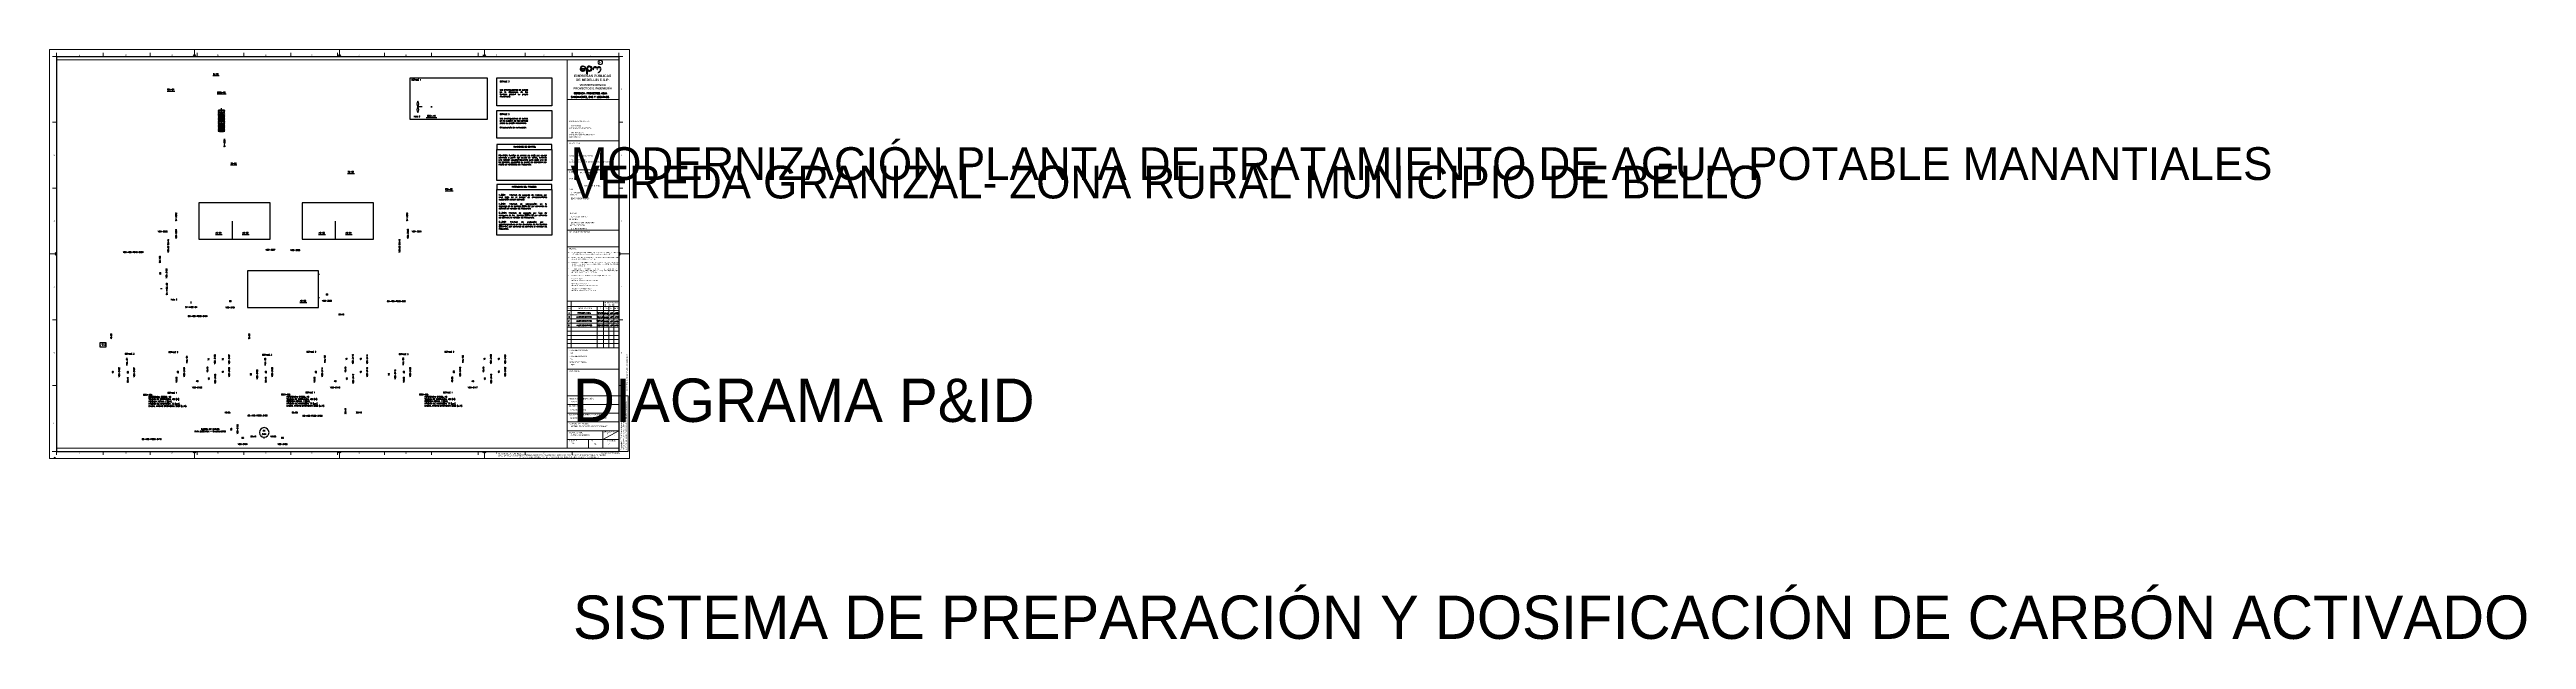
# Paper-space layout 'MODPM-EJ-0401-PTP-ADS-ICO-DGM-001' of a CAD drawing. Header units: inches. Extents: x 0 to 3470, y -254 to 574.
# The model-space entities are those that its viewports show. They can reach past a viewport. Long polylines and large blocks are cut down to what shows.
import ezdxf
from ezdxf.enums import TextEntityAlignment as Align

# ---------------------------------------------------------------- set-up
doc = ezdxf.new("R2018")
doc.units = ezdxf.units.IN
doc.header["$MEASUREMENT"] = 0
for name, color, linetype in [('EQUIPOS_EXISTENTES', 8, 'Continuous'), ('EQUIPOS_FUTUROS', 183, 'Continuous'), ('Instrument', 7, 'Continuous'), ('Text', 7, 'Continuous')]:
    doc.layers.add(name, color=color, linetype=linetype)
for name, color, linetype, lineweight in [('FORMATO', 7, 'Continuous', 0), ('G-ANNO-TTLB', 7, 'Continuous', 15), ('G-ANNO-TTLB-MEDM', 7, 'Continuous', 30)]:
    doc.layers.add(name, color=color, linetype=linetype, lineweight=lineweight)
doc.layers.add('no plot', color=41, linetype='Continuous', plot=False)
doc.styles.add('Arial_5', font='arial.ttf', dxfattribs={"width": 0.9, "height": 0.002})
doc.styles.add('Arial_6', font='arial.ttf', dxfattribs={"height": 0.002})
doc.styles.add('Arial_7', font='arial.ttf', dxfattribs={"height": 0.0035})
doc.styles.add('Arial_8', font='arial.ttf', dxfattribs={"width": 0.9, "height": 0.0018})
doc.styles.add('Arial_B', font='arialbd.ttf', dxfattribs={"height": 0.0035})
doc.styles.add('Arial_B_1', font='arialbd.ttf', dxfattribs={"height": 0.003})
doc.styles.add('ROMANS', font='arial.ttf')
doc.styles.get("Standard").update_dxf_attribs({"font": 'romans.shx', "height": 0.1})
doc.dimstyles.get("Standard").update_dxf_attribs({"dimtxt": 0.18, "dimasz": 0.18, "dimexe": 0.18, "dimexo": 0.0625, "dimgap": 0.09, "dimtad": 0, "dimtih": 1, "dimtoh": 1, "dimdec": 4, "dimzin": 0, "dimdsep": 46, "dimtxsty": 'Standard', "dimcen": 0.09, "dimadec": 0, "dimazin": 0, "dimtfac": 1, "dimtdec": 4, "dimtofl": 0, "dimtmove": 0, "dimatfit": 3, "dimfxl": 1, "dimtolj": 1, "dimtzin": 0, "dimarcsym": 0})

# ---------------------------------------------------------------- blocks, each defined once
blk = doc.blocks.new('Rotulo EPM - A1 - 841 x 594 mm-402572-ROTODIP REUBICADO')
at = {"layer": 'FORMATO'}
h = blk.add_hatch(color=96, dxfattribs=at)
h.paths.add_polyline_path([(0.7781, 0.562, -3.970997), (0.7794, 0.5657), (0.7794, 0.5657, -0.458909), (0.7784, 0.5645), (0.7732, 0.5645, 0.509891), (0.7731, 0.5643, 0.545178), (0.7771, 0.5632, -0.977741), (0.7781, 0.5621)])
h.paths.add_polyline_path([(0.7734, 0.5664, 0.598687), (0.7736, 0.566), (0.7772, 0.566, 0.598687), (0.7775, 0.5664, 0.535818)], flags=16)
h = blk.add_hatch(color=96, dxfattribs=at)
h.paths.add_polyline_path([(0.782, 0.5615, -0.593162), (0.7823, 0.5617, 3.915966), (0.7804, 0.5651), (0.7804, 0.558, 1), (0.782, 0.558)])
edge = h.paths.add_edge_path(flags=16)
edge.add_arc((0.7845, 0.5651), 0.00248, 0, 360)
h = blk.add_hatch(color=62, dxfattribs=at)
edge = h.paths.add_edge_path()
edge.add_line((0.7949, 0.5655), (0.7965, 0.5655))
edge.add_ellipse((0.7984, 0.5655), major_axis=(0.00136, 0.00136), ratio=1, start_angle=-44.411, end_angle=135, ccw=False)
edge.add_line((0.8003, 0.5655), (0.8019, 0.5655))
edge.add_ellipse((0.7984, 0.5655), major_axis=(0.00246, 0.00246), ratio=1, start_angle=315.3254, end_angle=450.7343)
edge.add_ellipse((0.7957, 0.5682), major_axis=(-0.000206, 0.000206), ratio=1, start_angle=89.2657, end_angle=180.7343, ccw=False)
edge.add_ellipse((0.793, 0.5655), major_axis=(0.00246, 0.00246), ratio=1, start_angle=359.2657, end_angle=495)
edge.add_line((0.7895, 0.5655), (0.7904, 0.5655))
edge.add_line((0.7904, 0.5655), (0.7911, 0.5655))
edge.add_ellipse((0.793, 0.5655), major_axis=(0.00136, 0.00136), ratio=1, start_angle=-45, end_angle=135, ccw=False)
h = blk.add_hatch(color=62, dxfattribs=at)
edge = h.paths.add_edge_path()
edge.add_ellipse((0.7903, 0.5636), major_axis=(-0.00055, 0.00055), ratio=1, start_angle=45, end_angle=225)
edge.add_line((0.7911, 0.5636), (0.7911, 0.5655))
edge.add_line((0.7911, 0.5655), (0.7904, 0.5655))
edge.add_line((0.7904, 0.5655), (0.7895, 0.5655))
edge.add_line((0.7895, 0.5655), (0.7895, 0.5636))
h = blk.add_hatch(color=62, dxfattribs=at)
edge = h.paths.add_edge_path()
edge.add_ellipse((0.7903, 0.5636), major_axis=(-0.00055, 0.00055), ratio=1, start_angle=45, end_angle=225)
edge.add_line((0.7911, 0.5636), (0.7911, 0.5655))
edge.add_line((0.7911, 0.5655), (0.7904, 0.5655))
edge.add_line((0.7904, 0.5655), (0.7895, 0.5655))
edge.add_line((0.7895, 0.5655), (0.7895, 0.5636))
h = blk.add_hatch(color=62, dxfattribs=at)
edge = h.paths.add_edge_path()
edge.add_ellipse((0.7903, 0.5636), major_axis=(-0.00055, 0.00055), ratio=1, start_angle=45, end_angle=225)
edge.add_line((0.7911, 0.5636), (0.7911, 0.5655))
edge.add_line((0.7911, 0.5655), (0.7904, 0.5655))
edge.add_line((0.7904, 0.5655), (0.7895, 0.5655))
edge.add_line((0.7895, 0.5655), (0.7895, 0.5636))
h = blk.add_hatch(color=62, dxfattribs=at)
edge = h.paths.add_edge_path()
edge.add_ellipse((0.7903, 0.5636), major_axis=(-0.00055, 0.00055), ratio=1, start_angle=45, end_angle=225)
edge.add_line((0.7911, 0.5636), (0.7911, 0.5655))
edge.add_line((0.7911, 0.5655), (0.7904, 0.5655))
edge.add_line((0.7904, 0.5655), (0.7895, 0.5655))
edge.add_line((0.7895, 0.5655), (0.7895, 0.5636))
h = blk.add_hatch(color=62, dxfattribs=at)
edge = h.paths.add_edge_path()
edge.add_ellipse((0.7903, 0.5636), major_axis=(-0.00055, 0.00055), ratio=1, start_angle=45, end_angle=225)
edge.add_line((0.7911, 0.5636), (0.7911, 0.5655))
edge.add_line((0.7911, 0.5655), (0.7904, 0.5655))
edge.add_line((0.7904, 0.5655), (0.7895, 0.5655))
edge.add_line((0.7895, 0.5655), (0.7895, 0.5636))
h = blk.add_hatch(color=62, dxfattribs=at)
edge = h.paths.add_edge_path()
edge.add_ellipse((0.7903, 0.5636), major_axis=(-0.00055, 0.00055), ratio=1, start_angle=45, end_angle=225)
edge.add_line((0.7911, 0.5636), (0.7911, 0.5655))
edge.add_line((0.7911, 0.5655), (0.7904, 0.5655))
edge.add_line((0.7904, 0.5655), (0.7895, 0.5655))
edge.add_line((0.7895, 0.5655), (0.7895, 0.5636))
h = blk.add_hatch(color=62, dxfattribs=at)
edge = h.paths.add_edge_path()
edge.add_ellipse((0.7903, 0.5636), major_axis=(-0.00055, 0.00055), ratio=1, start_angle=45, end_angle=225)
edge.add_line((0.7911, 0.5636), (0.7911, 0.5655))
edge.add_line((0.7911, 0.5655), (0.7904, 0.5655))
edge.add_line((0.7904, 0.5655), (0.7895, 0.5655))
edge.add_line((0.7895, 0.5655), (0.7895, 0.5636))
h = blk.add_hatch(color=62, dxfattribs=at)
edge = h.paths.add_edge_path()
edge.add_ellipse((0.7903, 0.5636), major_axis=(-0.00055, 0.00055), ratio=1, start_angle=45, end_angle=225)
edge.add_line((0.7911, 0.5636), (0.7911, 0.5655))
edge.add_line((0.7911, 0.5655), (0.7904, 0.5655))
edge.add_line((0.7904, 0.5655), (0.7895, 0.5655))
edge.add_line((0.7895, 0.5655), (0.7895, 0.5636))
h = blk.add_hatch(color=62, dxfattribs=at)
edge = h.paths.add_edge_path()
edge.add_ellipse((0.7903, 0.5636), major_axis=(-0.00055, 0.00055), ratio=1, start_angle=45, end_angle=225)
edge.add_line((0.7911, 0.5636), (0.7911, 0.5655))
edge.add_line((0.7911, 0.5655), (0.7904, 0.5655))
edge.add_line((0.7904, 0.5655), (0.7895, 0.5655))
edge.add_line((0.7895, 0.5655), (0.7895, 0.5636))
h = blk.add_hatch(color=62, dxfattribs=at)
edge = h.paths.add_edge_path()
edge.add_ellipse((0.7957, 0.5636), major_axis=(-0.00055, 0.00055), ratio=1, start_angle=45, end_angle=225)
edge.add_line((0.7965, 0.5636), (0.7965, 0.5655))
edge.add_line((0.7965, 0.5655), (0.7958, 0.5655))
edge.add_line((0.7958, 0.5655), (0.7949, 0.5655))
edge.add_line((0.7949, 0.5655), (0.7949, 0.5636))
h = blk.add_hatch(color=62, dxfattribs=at)
edge = h.paths.add_edge_path()
edge.add_ellipse((0.7957, 0.5636), major_axis=(-0.00055, 0.00055), ratio=1, start_angle=45, end_angle=225)
edge.add_line((0.7965, 0.5636), (0.7965, 0.5655))
edge.add_line((0.7965, 0.5655), (0.7958, 0.5655))
edge.add_line((0.7958, 0.5655), (0.7949, 0.5655))
edge.add_line((0.7949, 0.5655), (0.7949, 0.5636))
h = blk.add_hatch(color=62, dxfattribs=at)
edge = h.paths.add_edge_path()
edge.add_ellipse((0.7957, 0.5636), major_axis=(-0.00055, 0.00055), ratio=1, start_angle=45, end_angle=225)
edge.add_line((0.7965, 0.5636), (0.7965, 0.5655))
edge.add_line((0.7965, 0.5655), (0.7958, 0.5655))
edge.add_line((0.7958, 0.5655), (0.7949, 0.5655))
edge.add_line((0.7949, 0.5655), (0.7949, 0.5636))
h = blk.add_hatch(color=62, dxfattribs=at)
edge = h.paths.add_edge_path()
edge.add_ellipse((0.7957, 0.5636), major_axis=(-0.00055, 0.00055), ratio=1, start_angle=45, end_angle=225)
edge.add_line((0.7965, 0.5636), (0.7965, 0.5655))
edge.add_line((0.7965, 0.5655), (0.7958, 0.5655))
edge.add_line((0.7958, 0.5655), (0.7949, 0.5655))
edge.add_line((0.7949, 0.5655), (0.7949, 0.5636))
h = blk.add_hatch(color=62, dxfattribs=at)
edge = h.paths.add_edge_path()
edge.add_ellipse((0.7957, 0.5636), major_axis=(-0.00055, 0.00055), ratio=1, start_angle=45, end_angle=225)
edge.add_line((0.7965, 0.5636), (0.7965, 0.5655))
edge.add_line((0.7965, 0.5655), (0.7958, 0.5655))
edge.add_line((0.7958, 0.5655), (0.7949, 0.5655))
edge.add_line((0.7949, 0.5655), (0.7949, 0.5636))
h = blk.add_hatch(color=62, dxfattribs=at)
edge = h.paths.add_edge_path()
edge.add_ellipse((0.7957, 0.5636), major_axis=(-0.00055, 0.00055), ratio=1, start_angle=45, end_angle=225)
edge.add_line((0.7965, 0.5636), (0.7965, 0.5655))
edge.add_line((0.7965, 0.5655), (0.7958, 0.5655))
edge.add_line((0.7958, 0.5655), (0.7949, 0.5655))
edge.add_line((0.7949, 0.5655), (0.7949, 0.5636))
h = blk.add_hatch(color=62, dxfattribs=at)
edge = h.paths.add_edge_path()
edge.add_ellipse((0.7957, 0.5636), major_axis=(-0.00055, 0.00055), ratio=1, start_angle=45, end_angle=225)
edge.add_line((0.7965, 0.5636), (0.7965, 0.5655))
edge.add_line((0.7965, 0.5655), (0.7958, 0.5655))
edge.add_line((0.7958, 0.5655), (0.7949, 0.5655))
edge.add_line((0.7949, 0.5655), (0.7949, 0.5636))
h = blk.add_hatch(color=62, dxfattribs=at)
edge = h.paths.add_edge_path()
edge.add_ellipse((0.7957, 0.5636), major_axis=(-0.00055, 0.00055), ratio=1, start_angle=45, end_angle=225)
edge.add_line((0.7965, 0.5636), (0.7965, 0.5655))
edge.add_line((0.7965, 0.5655), (0.7958, 0.5655))
edge.add_line((0.7958, 0.5655), (0.7949, 0.5655))
edge.add_line((0.7949, 0.5655), (0.7949, 0.5636))
h = blk.add_hatch(color=62, dxfattribs=at)
edge = h.paths.add_edge_path()
edge.add_ellipse((0.7957, 0.5636), major_axis=(-0.00055, 0.00055), ratio=1, start_angle=45, end_angle=225)
edge.add_line((0.7965, 0.5636), (0.7965, 0.5655))
edge.add_line((0.7965, 0.5655), (0.7958, 0.5655))
edge.add_line((0.7958, 0.5655), (0.7949, 0.5655))
edge.add_line((0.7949, 0.5655), (0.7949, 0.5636))
h = blk.add_hatch(color=62, dxfattribs=at)
edge = h.paths.add_edge_path()
edge.add_ellipse((0.7972, 0.5592), major_axis=(0.000551, 0.000551), ratio=1, start_angle=61.9297, end_angle=244.3616)
edge.add_ellipse((0.7957, 0.5644), major_axis=(0.00437, 0.00437), ratio=1, start_angle=241.0799, end_angle=306.9349)
edge.add_line((0.8019, 0.5636), (0.8003, 0.5636))
edge.add_ellipse((0.7957, 0.5644), major_axis=(-0.00327, 0.00327), ratio=1, start_angle=150.3836, end_angle=214.534, ccw=False)
h = blk.add_hatch(color=62, dxfattribs=at)
edge = h.paths.add_edge_path()
edge.add_ellipse((0.7972, 0.5592), major_axis=(0.000551, 0.000551), ratio=1, start_angle=61.9297, end_angle=244.3616)
edge.add_ellipse((0.7957, 0.5644), major_axis=(0.00437, 0.00437), ratio=1, start_angle=241.0799, end_angle=306.9349)
edge.add_line((0.8019, 0.5636), (0.8003, 0.5636))
edge.add_ellipse((0.7957, 0.5644), major_axis=(-0.00327, 0.00327), ratio=1, start_angle=150.3836, end_angle=214.534, ccw=False)
h = blk.add_hatch(color=62, dxfattribs=at)
edge = h.paths.add_edge_path()
edge.add_ellipse((0.7972, 0.5592), major_axis=(0.000551, 0.000551), ratio=1, start_angle=61.9297, end_angle=244.3616)
edge.add_ellipse((0.7957, 0.5644), major_axis=(0.00437, 0.00437), ratio=1, start_angle=241.0799, end_angle=306.9349)
edge.add_line((0.8019, 0.5636), (0.8003, 0.5636))
edge.add_ellipse((0.7957, 0.5644), major_axis=(-0.00327, 0.00327), ratio=1, start_angle=150.3836, end_angle=214.534, ccw=False)
h = blk.add_hatch(color=62, dxfattribs=at)
edge = h.paths.add_edge_path()
edge.add_ellipse((0.7972, 0.5592), major_axis=(0.000551, 0.000551), ratio=1, start_angle=61.9297, end_angle=244.3616)
edge.add_ellipse((0.7957, 0.5644), major_axis=(0.00437, 0.00437), ratio=1, start_angle=241.0799, end_angle=306.9349)
edge.add_line((0.8019, 0.5636), (0.8003, 0.5636))
edge.add_ellipse((0.7957, 0.5644), major_axis=(-0.00327, 0.00327), ratio=1, start_angle=150.3836, end_angle=214.534, ccw=False)
h = blk.add_hatch(color=62, dxfattribs=at)
edge = h.paths.add_edge_path()
edge.add_ellipse((0.7972, 0.5592), major_axis=(0.000551, 0.000551), ratio=1, start_angle=61.9297, end_angle=244.3616)
edge.add_ellipse((0.7957, 0.5644), major_axis=(0.00437, 0.00437), ratio=1, start_angle=241.0799, end_angle=306.9349)
edge.add_line((0.8019, 0.5636), (0.8003, 0.5636))
edge.add_ellipse((0.7957, 0.5644), major_axis=(-0.00327, 0.00327), ratio=1, start_angle=150.3836, end_angle=214.534, ccw=False)
h = blk.add_hatch(color=62, dxfattribs=at)
edge = h.paths.add_edge_path()
edge.add_ellipse((0.7972, 0.5592), major_axis=(0.000551, 0.000551), ratio=1, start_angle=61.9297, end_angle=244.3616)
edge.add_ellipse((0.7957, 0.5644), major_axis=(0.00437, 0.00437), ratio=1, start_angle=241.0799, end_angle=306.9349)
edge.add_line((0.8019, 0.5636), (0.8003, 0.5636))
edge.add_ellipse((0.7957, 0.5644), major_axis=(-0.00327, 0.00327), ratio=1, start_angle=150.3836, end_angle=214.534, ccw=False)
h = blk.add_hatch(color=62, dxfattribs=at)
edge = h.paths.add_edge_path()
edge.add_ellipse((0.7972, 0.5592), major_axis=(0.000551, 0.000551), ratio=1, start_angle=61.9297, end_angle=244.3616)
edge.add_ellipse((0.7957, 0.5644), major_axis=(0.00437, 0.00437), ratio=1, start_angle=241.0799, end_angle=306.9349)
edge.add_line((0.8019, 0.5636), (0.8003, 0.5636))
edge.add_ellipse((0.7957, 0.5644), major_axis=(-0.00327, 0.00327), ratio=1, start_angle=150.3836, end_angle=214.534, ccw=False)
h = blk.add_hatch(color=62, dxfattribs=at)
edge = h.paths.add_edge_path()
edge.add_ellipse((0.7972, 0.5592), major_axis=(0.000551, 0.000551), ratio=1, start_angle=61.9297, end_angle=244.3616)
edge.add_ellipse((0.7957, 0.5644), major_axis=(0.00437, 0.00437), ratio=1, start_angle=241.0799, end_angle=306.9349)
edge.add_line((0.8019, 0.5636), (0.8003, 0.5636))
edge.add_ellipse((0.7957, 0.5644), major_axis=(-0.00327, 0.00327), ratio=1, start_angle=150.3836, end_angle=214.534, ccw=False)
h = blk.add_hatch(color=62, dxfattribs=at)
edge = h.paths.add_edge_path()
edge.add_ellipse((0.7972, 0.5592), major_axis=(0.000551, 0.000551), ratio=1, start_angle=61.9297, end_angle=244.3616)
edge.add_ellipse((0.7957, 0.5644), major_axis=(0.00437, 0.00437), ratio=1, start_angle=241.0799, end_angle=306.9349)
edge.add_line((0.8019, 0.5636), (0.8003, 0.5636))
edge.add_ellipse((0.7957, 0.5644), major_axis=(-0.00327, 0.00327), ratio=1, start_angle=150.3836, end_angle=214.534, ccw=False)
h = blk.add_hatch(color=62, dxfattribs=at)
edge = h.paths.add_edge_path()
edge.add_ellipse((0.8011, 0.5636), major_axis=(-0.00055, 0.00055), ratio=1, start_angle=45, end_angle=225)
edge.add_line((0.8019, 0.5636), (0.8019, 0.5655))
edge.add_line((0.8019, 0.5655), (0.8012, 0.5655))
edge.add_line((0.8012, 0.5655), (0.8003, 0.5655))
edge.add_line((0.8003, 0.5655), (0.8003, 0.5636))
h = blk.add_hatch(color=62, dxfattribs=at)
edge = h.paths.add_edge_path()
edge.add_ellipse((0.8011, 0.5636), major_axis=(-0.00055, 0.00055), ratio=1, start_angle=45, end_angle=225)
edge.add_line((0.8019, 0.5636), (0.8019, 0.5655))
edge.add_line((0.8019, 0.5655), (0.8012, 0.5655))
edge.add_line((0.8012, 0.5655), (0.8003, 0.5655))
edge.add_line((0.8003, 0.5655), (0.8003, 0.5636))
h = blk.add_hatch(color=62, dxfattribs=at)
edge = h.paths.add_edge_path()
edge.add_ellipse((0.8011, 0.5636), major_axis=(-0.00055, 0.00055), ratio=1, start_angle=45, end_angle=225)
edge.add_line((0.8019, 0.5636), (0.8019, 0.5655))
edge.add_line((0.8019, 0.5655), (0.8012, 0.5655))
edge.add_line((0.8012, 0.5655), (0.8003, 0.5655))
edge.add_line((0.8003, 0.5655), (0.8003, 0.5636))
h = blk.add_hatch(color=62, dxfattribs=at)
edge = h.paths.add_edge_path()
edge.add_ellipse((0.8011, 0.5636), major_axis=(-0.00055, 0.00055), ratio=1, start_angle=45, end_angle=225)
edge.add_line((0.8019, 0.5636), (0.8019, 0.5655))
edge.add_line((0.8019, 0.5655), (0.8012, 0.5655))
edge.add_line((0.8012, 0.5655), (0.8003, 0.5655))
edge.add_line((0.8003, 0.5655), (0.8003, 0.5636))
h = blk.add_hatch(color=62, dxfattribs=at)
edge = h.paths.add_edge_path()
edge.add_ellipse((0.8011, 0.5636), major_axis=(-0.00055, 0.00055), ratio=1, start_angle=45, end_angle=225)
edge.add_line((0.8019, 0.5636), (0.8019, 0.5655))
edge.add_line((0.8019, 0.5655), (0.8012, 0.5655))
edge.add_line((0.8012, 0.5655), (0.8003, 0.5655))
edge.add_line((0.8003, 0.5655), (0.8003, 0.5636))
h = blk.add_hatch(color=62, dxfattribs=at)
edge = h.paths.add_edge_path()
edge.add_ellipse((0.8011, 0.5636), major_axis=(-0.00055, 0.00055), ratio=1, start_angle=45, end_angle=225)
edge.add_line((0.8019, 0.5636), (0.8019, 0.5655))
edge.add_line((0.8019, 0.5655), (0.8012, 0.5655))
edge.add_line((0.8012, 0.5655), (0.8003, 0.5655))
edge.add_line((0.8003, 0.5655), (0.8003, 0.5636))
h = blk.add_hatch(color=62, dxfattribs=at)
edge = h.paths.add_edge_path()
edge.add_ellipse((0.8011, 0.5636), major_axis=(-0.00055, 0.00055), ratio=1, start_angle=45, end_angle=225)
edge.add_line((0.8019, 0.5636), (0.8019, 0.5655))
edge.add_line((0.8019, 0.5655), (0.8012, 0.5655))
edge.add_line((0.8012, 0.5655), (0.8003, 0.5655))
edge.add_line((0.8003, 0.5655), (0.8003, 0.5636))
h = blk.add_hatch(color=62, dxfattribs=at)
edge = h.paths.add_edge_path()
edge.add_ellipse((0.8011, 0.5636), major_axis=(-0.00055, 0.00055), ratio=1, start_angle=45, end_angle=225)
edge.add_line((0.8019, 0.5636), (0.8019, 0.5655))
edge.add_line((0.8019, 0.5655), (0.8012, 0.5655))
edge.add_line((0.8012, 0.5655), (0.8003, 0.5655))
edge.add_line((0.8003, 0.5655), (0.8003, 0.5636))
h = blk.add_hatch(color=62, dxfattribs=at)
edge = h.paths.add_edge_path()
edge.add_ellipse((0.8011, 0.5636), major_axis=(-0.00055, 0.00055), ratio=1, start_angle=45, end_angle=225)
edge.add_line((0.8019, 0.5636), (0.8019, 0.5655))
edge.add_line((0.8019, 0.5655), (0.8012, 0.5655))
edge.add_line((0.8012, 0.5655), (0.8003, 0.5655))
edge.add_line((0.8003, 0.5655), (0.8003, 0.5636))
at = {"layer": 'FORMATO', "color": 96}
for p, q in [((0.7831, 0.5613), (0.7844, 0.5626)), ((0.7831, 0.5613), (0.7844, 0.5626)), ((0.7831, 0.5613), (0.7844, 0.5626)), ((0.7831, 0.5613), (0.7844, 0.5626)), ((0.7831, 0.5613), (0.7844, 0.5626)), ((0.7831, 0.5613), (0.7844, 0.5626)), ((0.7831, 0.5613), (0.7844, 0.5626)), ((0.7831, 0.5613), (0.7844, 0.5626)), ((0.7831, 0.5613), (0.7844, 0.5626)), ((0.7833, 0.5612), (0.7846, 0.5626)), ((0.7833, 0.5612), (0.7846, 0.5626)), ((0.7833, 0.5612), (0.7846, 0.5626)), ((0.7833, 0.5612), (0.7846, 0.5626)), ((0.7833, 0.5612), (0.7846, 0.5626)), ((0.7833, 0.5612), (0.7846, 0.5626)), ((0.7833, 0.5612), (0.7846, 0.5626)), ((0.7833, 0.5612), (0.7846, 0.5626)), ((0.7833, 0.5612), (0.7846, 0.5626))]:
    blk.add_line(p, q, dxfattribs=at)
at = {"layer": 'FORMATO', "color": 62}
for p, q in [((0.8003, 0.5638), (0.8003, 0.5636)), ((0.8003, 0.5638), (0.8003, 0.5636)), ((0.8003, 0.5638), (0.8003, 0.5636)), ((0.8003, 0.5638), (0.8003, 0.5636)), ((0.8003, 0.5638), (0.8003, 0.5636)), ((0.8003, 0.5638), (0.8003, 0.5636)), ((0.8003, 0.5638), (0.8003, 0.5636)), ((0.8003, 0.5638), (0.8003, 0.5636)), ((0.8003, 0.5638), (0.8003, 0.5636)), ((0.8019, 0.5636), (0.8019, 0.5635)), ((0.8019, 0.5636), (0.8019, 0.5635)), ((0.8019, 0.5636), (0.8019, 0.5635)), ((0.8019, 0.5636), (0.8019, 0.5635)), ((0.8019, 0.5636), (0.8019, 0.5635)), ((0.8019, 0.5636), (0.8019, 0.5635)), ((0.8019, 0.5636), (0.8019, 0.5635)), ((0.8019, 0.5636), (0.8019, 0.5635)), ((0.8019, 0.5636), (0.8019, 0.5635))]:
    blk.add_line(p, q, dxfattribs=at)
at = {"layer": 'FORMATO', "color": 96, "flags": 128}
for points in [[(0.7781, 0.562, -3.970997), (0.7794, 0.5657), (0.7794, 0.5657, -0.458909), (0.7784, 0.5645), (0.7732, 0.5645, 0.509891), (0.7731, 0.5643, 0.545178), (0.7771, 0.5632, -0.977741), (0.7781, 0.5621)], [(0.7781, 0.562, -3.970997), (0.7794, 0.5657), (0.7794, 0.5657, -0.458909), (0.7784, 0.5645), (0.7732, 0.5645, 0.509891), (0.7731, 0.5643, 0.545178), (0.7771, 0.5632, -0.977741), (0.7781, 0.5621)], [(0.7781, 0.562, -3.970997), (0.7794, 0.5657), (0.7794, 0.5657, -0.458909), (0.7784, 0.5645), (0.7732, 0.5645, 0.509891), (0.7731, 0.5643, 0.545178), (0.7771, 0.5632, -0.977741), (0.7781, 0.5621)], [(0.7781, 0.562, -3.970997), (0.7794, 0.5657), (0.7794, 0.5657, -0.458909), (0.7784, 0.5645), (0.7732, 0.5645, 0.509891), (0.7731, 0.5643, 0.545178), (0.7771, 0.5632, -0.977741), (0.7781, 0.5621)], [(0.7781, 0.562, -3.970997), (0.7794, 0.5657), (0.7794, 0.5657, -0.458909), (0.7784, 0.5645), (0.7732, 0.5645, 0.509891), (0.7731, 0.5643, 0.545178), (0.7771, 0.5632, -0.977741), (0.7781, 0.5621)], [(0.7781, 0.562, -3.970997), (0.7794, 0.5657), (0.7794, 0.5657, -0.458909), (0.7784, 0.5645), (0.7732, 0.5645, 0.509891), (0.7731, 0.5643, 0.545178), (0.7771, 0.5632, -0.977741), (0.7781, 0.5621)], [(0.7781, 0.562, -3.970997), (0.7794, 0.5657), (0.7794, 0.5657, -0.458909), (0.7784, 0.5645), (0.7732, 0.5645, 0.509891), (0.7731, 0.5643, 0.545178), (0.7771, 0.5632, -0.977741), (0.7781, 0.5621)], [(0.7781, 0.562, -3.970997), (0.7794, 0.5657), (0.7794, 0.5657, -0.458909), (0.7784, 0.5645), (0.7732, 0.5645, 0.509891), (0.7731, 0.5643, 0.545178), (0.7771, 0.5632, -0.977741), (0.7781, 0.5621)], [(0.7781, 0.562, -3.970997), (0.7794, 0.5657), (0.7794, 0.5657, -0.458909), (0.7784, 0.5645), (0.7732, 0.5645, 0.509891), (0.7731, 0.5643, 0.545178), (0.7771, 0.5632, -0.977741), (0.7781, 0.5621)], [(0.782, 0.5615, -0.593162), (0.7823, 0.5617, 3.915966), (0.7804, 0.5651), (0.7804, 0.558, 1), (0.782, 0.558)], [(0.782, 0.5615, -0.593162), (0.7823, 0.5617, 3.915966), (0.7804, 0.5651), (0.7804, 0.558, 1), (0.782, 0.558)], [(0.782, 0.5615, -0.593162), (0.7823, 0.5617, 3.915966), (0.7804, 0.5651), (0.7804, 0.558, 1), (0.782, 0.558)], [(0.782, 0.5615, -0.593162), (0.7823, 0.5617, 3.915966), (0.7804, 0.5651), (0.7804, 0.558, 1), (0.782, 0.558)], [(0.782, 0.5615, -0.593162), (0.7823, 0.5617, 3.915966), (0.7804, 0.5651), (0.7804, 0.558, 1), (0.782, 0.558)], [(0.782, 0.5615, -0.593162), (0.7823, 0.5617, 3.915966), (0.7804, 0.5651), (0.7804, 0.558, 1), (0.782, 0.558)], [(0.782, 0.5615, -0.593162), (0.7823, 0.5617, 3.915966), (0.7804, 0.5651), (0.7804, 0.558, 1), (0.782, 0.558)], [(0.782, 0.5615, -0.593162), (0.7823, 0.5617, 3.915966), (0.7804, 0.5651), (0.7804, 0.558, 1), (0.782, 0.558)], [(0.782, 0.5615, -0.593162), (0.7823, 0.5617, 3.915966), (0.7804, 0.5651), (0.7804, 0.558, 1), (0.782, 0.558)]]:
    blk.add_lwpolyline(points, format="xyb", close=True, dxfattribs=at)
at = {"layer": 'FORMATO', "color": 96}
for centre, radius in [((0.8004, 0.5741), 0.00316), ((0.7845, 0.5651), 0.00248), ((0.7845, 0.5651), 0.00248), ((0.7845, 0.5651), 0.00248), ((0.7845, 0.5651), 0.00248), ((0.7845, 0.5651), 0.00248), ((0.7845, 0.5651), 0.00248), ((0.7845, 0.5651), 0.00248), ((0.7845, 0.5651), 0.00248), ((0.7845, 0.5651), 0.00248)]:
    blk.add_circle(centre, radius, dxfattribs=at)
at = {"layer": 'G-ANNO-TTLB'}
for p, q in [((0.0015, 0.593), (0.0015, -0.001)), ((0.8425, 0.593), (0.0015, 0.593)), ((0.0015, 0.593), (0.0015, -0.001)), ((0.8425, 0.593), (0.0015, 0.593)), ((0.0015, 0.593), (0.0015, -0.001)), ((0.8425, 0.593), (0.0015, 0.593)), ((0.0015, 0.593), (0.0015, -0.001)), ((0.8425, 0.593), (0.0015, 0.593)), ((0.0015, 0.593), (0.0015, -0.001)), ((0.8425, 0.593), (0.0015, 0.593)), ((0.0015, 0.593), (0.0015, -0.001)), ((0.8425, 0.593), (0.0015, 0.593)), ((0.0015, 0.593), (0.0015, -0.001)), ((0.8425, 0.593), (0.0015, 0.593)), ((0.0015, 0.593), (0.0015, -0.001)), ((0.8425, 0.593), (0.0015, 0.593)), ((0.0015, 0.593), (0.0015, -0.001)), ((0.8425, 0.593), (0.0015, 0.593)), ((0.0057, 0.583), (0.0115, 0.583)), ((0.0057, 0.583), (0.0115, 0.583)), ((0.0057, 0.583), (0.0115, 0.583)), ((0.0057, 0.583), (0.0115, 0.583)), ((0.0057, 0.583), (0.0115, 0.583)), ((0.0057, 0.583), (0.0115, 0.583)), ((0.0057, 0.583), (0.0115, 0.583)), ((0.0057, 0.583), (0.0115, 0.583)), ((0.0057, 0.583), (0.0115, 0.583)), ((0.0115, 0.588), (0.0115, 0.583)), ((0.0115, 0.588), (0.0115, 0.583)), ((0.0115, 0.588), (0.0115, 0.583)), ((0.0115, 0.588), (0.0115, 0.583)), ((0.0115, 0.588), (0.0115, 0.583)), ((0.0115, 0.588), (0.0115, 0.583)), ((0.0115, 0.588), (0.0115, 0.583)), ((0.0115, 0.588), (0.0115, 0.583)), ((0.0115, 0.588), (0.0115, 0.583)), ((0.0795, 0.588), (0.0795, 0.583)), ((0.0795, 0.588), (0.0795, 0.583)), ((0.0795, 0.588), (0.0795, 0.583)), ((0.0795, 0.588), (0.0795, 0.583)), ((0.0795, 0.588), (0.0795, 0.583)), ((0.0795, 0.588), (0.0795, 0.583)), ((0.0795, 0.588), (0.0795, 0.583)), ((0.0795, 0.588), (0.0795, 0.583)), ((0.0795, 0.588), (0.0795, 0.583)), ((0.1475, 0.588), (0.1475, 0.583)), ((0.1475, 0.588), (0.1475, 0.583)), ((0.1475, 0.588), (0.1475, 0.583)), ((0.1475, 0.588), (0.1475, 0.583)), ((0.1475, 0.588), (0.1475, 0.583)), ((0.1475, 0.588), (0.1475, 0.583)), ((0.1475, 0.588), (0.1475, 0.583)), ((0.1475, 0.588), (0.1475, 0.583)), ((0.1475, 0.588), (0.1475, 0.583)), ((0.2117, 0.583), (0.2097, 0.585)), ((0.2117, 0.583), (0.2097, 0.585)), ((0.2117, 0.583), (0.2097, 0.585)), ((0.2117, 0.583), (0.2097, 0.585)), ((0.2117, 0.583), (0.2097, 0.585)), ((0.2117, 0.583), (0.2097, 0.585)), ((0.2117, 0.583), (0.2097, 0.585)), ((0.2117, 0.583), (0.2097, 0.585)), ((0.2117, 0.583), (0.2097, 0.585)), ((0.2117, 0.583), (0.2117, 0.593)), ((0.2117, 0.583), (0.2117, 0.593)), ((0.2117, 0.583), (0.2117, 0.593)), ((0.2117, 0.583), (0.2117, 0.593)), ((0.2117, 0.583), (0.2117, 0.593)), ((0.2117, 0.583), (0.2117, 0.593)), ((0.2117, 0.583), (0.2117, 0.593)), ((0.2117, 0.583), (0.2117, 0.593)), ((0.2117, 0.583), (0.2117, 0.593)), ((0.2117, 0.583), (0.2138, 0.585)), ((0.2117, 0.583), (0.2138, 0.585)), ((0.2117, 0.583), (0.2138, 0.585)), ((0.2117, 0.583), (0.2138, 0.585)), ((0.2117, 0.583), (0.2138, 0.585)), ((0.2117, 0.583), (0.2138, 0.585)), ((0.2117, 0.583), (0.2138, 0.585)), ((0.2117, 0.583), (0.2138, 0.585)), ((0.2117, 0.583), (0.2138, 0.585)), ((0.2154, 0.588), (0.2154, 0.583)), ((0.2154, 0.588), (0.2154, 0.583)), ((0.2154, 0.588), (0.2154, 0.583)), ((0.2154, 0.588), (0.2154, 0.583)), ((0.2154, 0.588), (0.2154, 0.583)), ((0.2154, 0.588), (0.2154, 0.583)), ((0.2154, 0.588), (0.2154, 0.583)), ((0.2154, 0.588), (0.2154, 0.583)), ((0.2154, 0.588), (0.2154, 0.583)), ((0.2834, 0.588), (0.2834, 0.583)), ((0.2834, 0.588), (0.2834, 0.583)), ((0.2834, 0.588), (0.2834, 0.583)), ((0.2834, 0.588), (0.2834, 0.583)), ((0.2834, 0.588), (0.2834, 0.583)), ((0.2834, 0.588), (0.2834, 0.583)), ((0.2834, 0.588), (0.2834, 0.583)), ((0.2834, 0.588), (0.2834, 0.583)), ((0.2834, 0.588), (0.2834, 0.583)), ((0.3514, 0.588), (0.3514, 0.583)), ((0.3514, 0.588), (0.3514, 0.583)), ((0.3514, 0.588), (0.3514, 0.583)), ((0.3514, 0.588), (0.3514, 0.583)), ((0.3514, 0.588), (0.3514, 0.583)), ((0.3514, 0.588), (0.3514, 0.583)), ((0.3514, 0.588), (0.3514, 0.583)), ((0.3514, 0.588), (0.3514, 0.583)), ((0.3514, 0.588), (0.3514, 0.583)), ((0.4194, 0.588), (0.4194, 0.583)), ((0.4194, 0.588), (0.4194, 0.583)), ((0.4194, 0.588), (0.4194, 0.583)), ((0.4194, 0.588), (0.4194, 0.583)), ((0.4194, 0.588), (0.4194, 0.583)), ((0.4194, 0.588), (0.4194, 0.583)), ((0.4194, 0.588), (0.4194, 0.583)), ((0.4194, 0.588), (0.4194, 0.583)), ((0.4194, 0.588), (0.4194, 0.583)), ((0.422, 0.583), (0.42, 0.585)), ((0.422, 0.583), (0.42, 0.585)), ((0.422, 0.583), (0.42, 0.585)), ((0.422, 0.583), (0.42, 0.585)), ((0.422, 0.583), (0.42, 0.585)), ((0.422, 0.583), (0.42, 0.585)), ((0.422, 0.583), (0.42, 0.585)), ((0.422, 0.583), (0.42, 0.585)), ((0.422, 0.583), (0.42, 0.585)), ((0.422, 0.583), (0.422, 0.593)), ((0.422, 0.583), (0.422, 0.593)), ((0.422, 0.583), (0.422, 0.593)), ((0.422, 0.583), (0.422, 0.593)), ((0.422, 0.583), (0.422, 0.593)), ((0.422, 0.583), (0.422, 0.593)), ((0.422, 0.583), (0.422, 0.593)), ((0.422, 0.583), (0.422, 0.593)), ((0.422, 0.583), (0.422, 0.593)), ((0.422, 0.583), (0.424, 0.585)), ((0.422, 0.583), (0.424, 0.585)), ((0.422, 0.583), (0.424, 0.585)), ((0.422, 0.583), (0.424, 0.585)), ((0.422, 0.583), (0.424, 0.585)), ((0.422, 0.583), (0.424, 0.585)), ((0.422, 0.583), (0.424, 0.585)), ((0.422, 0.583), (0.424, 0.585)), ((0.422, 0.583), (0.424, 0.585)), ((0.4874, 0.588), (0.4874, 0.583)), ((0.4874, 0.588), (0.4874, 0.583)), ((0.4874, 0.588), (0.4874, 0.583)), ((0.4874, 0.588), (0.4874, 0.583)), ((0.4874, 0.588), (0.4874, 0.583)), ((0.4874, 0.588), (0.4874, 0.583)), ((0.4874, 0.588), (0.4874, 0.583)), ((0.4874, 0.588), (0.4874, 0.583)), ((0.4874, 0.588), (0.4874, 0.583)), ((0.5553, 0.588), (0.5553, 0.583)), ((0.5553, 0.588), (0.5553, 0.583)), ((0.5553, 0.588), (0.5553, 0.583)), ((0.5553, 0.588), (0.5553, 0.583)), ((0.5553, 0.588), (0.5553, 0.583)), ((0.5553, 0.588), (0.5553, 0.583)), ((0.5553, 0.588), (0.5553, 0.583)), ((0.5553, 0.588), (0.5553, 0.583)), ((0.5553, 0.588), (0.5553, 0.583)), ((0.6233, 0.588), (0.6233, 0.583)), ((0.6233, 0.588), (0.6233, 0.583)), ((0.6233, 0.588), (0.6233, 0.583)), ((0.6233, 0.588), (0.6233, 0.583)), ((0.6233, 0.588), (0.6233, 0.583)), ((0.6233, 0.588), (0.6233, 0.583)), ((0.6233, 0.588), (0.6233, 0.583)), ((0.6233, 0.588), (0.6233, 0.583)), ((0.6233, 0.588), (0.6233, 0.583)), ((0.6322, 0.583), (0.6302, 0.585)), ((0.6322, 0.583), (0.6302, 0.585)), ((0.6322, 0.583), (0.6302, 0.585)), ((0.6322, 0.583), (0.6302, 0.585)), ((0.6322, 0.583), (0.6302, 0.585)), ((0.6322, 0.583), (0.6302, 0.585)), ((0.6322, 0.583), (0.6302, 0.585)), ((0.6322, 0.583), (0.6302, 0.585)), ((0.6322, 0.583), (0.6302, 0.585)), ((0.6322, 0.583), (0.6322, 0.593)), ((0.6322, 0.583), (0.6322, 0.593)), ((0.6322, 0.583), (0.6322, 0.593)), ((0.6322, 0.583), (0.6322, 0.593)), ((0.6322, 0.583), (0.6322, 0.593)), ((0.6322, 0.583), (0.6322, 0.593)), ((0.6322, 0.583), (0.6322, 0.593)), ((0.6322, 0.583), (0.6322, 0.593)), ((0.6322, 0.583), (0.6322, 0.593)), ((0.6322, 0.583), (0.6343, 0.585)), ((0.6322, 0.583), (0.6343, 0.585)), ((0.6322, 0.583), (0.6343, 0.585)), ((0.6322, 0.583), (0.6343, 0.585)), ((0.6322, 0.583), (0.6343, 0.585)), ((0.6322, 0.583), (0.6343, 0.585)), ((0.6322, 0.583), (0.6343, 0.585)), ((0.6322, 0.583), (0.6343, 0.585)), ((0.6322, 0.583), (0.6343, 0.585)), ((0.6913, 0.588), (0.6913, 0.583)), ((0.6913, 0.588), (0.6913, 0.583)), ((0.6913, 0.588), (0.6913, 0.583)), ((0.6913, 0.588), (0.6913, 0.583)), ((0.6913, 0.588), (0.6913, 0.583)), ((0.6913, 0.588), (0.6913, 0.583)), ((0.6913, 0.588), (0.6913, 0.583)), ((0.6913, 0.588), (0.6913, 0.583)), ((0.6913, 0.588), (0.6913, 0.583)), ((0.8273, 0.578), (0.7523, 0.578)), ((0.7523, 0.4544), (0.7523, 0.578)), ((0.8273, 0.578), (0.7523, 0.578)), ((0.7523, 0.4544), (0.7523, 0.578)), ((0.8273, 0.578), (0.7523, 0.578)), ((0.7523, 0.4544), (0.7523, 0.578)), ((0.8273, 0.578), (0.7523, 0.578)), ((0.7523, 0.4544), (0.7523, 0.578)), ((0.8273, 0.578), (0.7523, 0.578)), ((0.7523, 0.4544), (0.7523, 0.578)), ((0.8273, 0.578), (0.7523, 0.578)), ((0.7523, 0.4544), (0.7523, 0.578)), ((0.8273, 0.578), (0.7523, 0.578)), ((0.7523, 0.4544), (0.7523, 0.578)), ((0.8273, 0.578), (0.7523, 0.578)), ((0.7523, 0.4544), (0.7523, 0.578)), ((0.8273, 0.578), (0.7523, 0.578)), ((0.7523, 0.4544), (0.7523, 0.578)), ((0.7593, 0.588), (0.7593, 0.583)), ((0.7593, 0.588), (0.7593, 0.583)), ((0.7593, 0.588), (0.7593, 0.583)), ((0.7593, 0.588), (0.7593, 0.583)), ((0.7593, 0.588), (0.7593, 0.583)), ((0.7593, 0.588), (0.7593, 0.583)), ((0.7593, 0.588), (0.7593, 0.583)), ((0.7593, 0.588), (0.7593, 0.583)), ((0.7593, 0.588), (0.7593, 0.583)), ((0.8273, 0.588), (0.8273, 0.583)), ((0.8273, 0.588), (0.8273, 0.583)), ((0.8273, 0.588), (0.8273, 0.583)), ((0.8273, 0.588), (0.8273, 0.583)), ((0.8273, 0.588), (0.8273, 0.583)), ((0.8273, 0.588), (0.8273, 0.583)), ((0.8273, 0.588), (0.8273, 0.583)), ((0.8273, 0.588), (0.8273, 0.583)), ((0.8273, 0.588), (0.8273, 0.583)), ((0.8273, 0.583), (0.8331, 0.583)), ((0.8273, 0.583), (0.8331, 0.583)), ((0.8273, 0.583), (0.8331, 0.583)), ((0.8273, 0.583), (0.8331, 0.583)), ((0.8273, 0.583), (0.8331, 0.583)), ((0.8273, 0.583), (0.8331, 0.583)), ((0.8273, 0.583), (0.8331, 0.583)), ((0.8273, 0.583), (0.8331, 0.583)), ((0.8273, 0.583), (0.8331, 0.583)), ((0.8425, -0.001), (0.8425, 0.593)), ((0.8425, -0.001), (0.8425, 0.593)), ((0.8425, -0.001), (0.8425, 0.593)), ((0.8425, -0.001), (0.8425, 0.593)), ((0.8425, -0.001), (0.8425, 0.593)), ((0.8425, -0.001), (0.8425, 0.593)), ((0.8425, -0.001), (0.8425, 0.593)), ((0.8425, -0.001), (0.8425, 0.593)), ((0.8425, -0.001), (0.8425, 0.593)), ((0.8273, 0.5202), (0.7523, 0.5202)), ((0.8273, 0.5202), (0.7523, 0.5202)), ((0.8273, 0.5202), (0.7523, 0.5202)), ((0.8273, 0.5202), (0.7523, 0.5202)), ((0.8273, 0.5202), (0.7523, 0.5202)), ((0.8273, 0.5202), (0.7523, 0.5202)), ((0.8273, 0.5202), (0.7523, 0.5202)), ((0.8273, 0.5202), (0.7523, 0.5202)), ((0.8273, 0.5202), (0.7523, 0.5202)), ((0.0057, 0.4873), (0.0115, 0.4873)), ((0.0057, 0.4873), (0.0115, 0.4873)), ((0.0057, 0.4873), (0.0115, 0.4873)), ((0.0057, 0.4873), (0.0115, 0.4873)), ((0.0057, 0.4873), (0.0115, 0.4873)), ((0.0057, 0.4873), (0.0115, 0.4873)), ((0.0057, 0.4873), (0.0115, 0.4873)), ((0.0057, 0.4873), (0.0115, 0.4873)), ((0.0057, 0.4873), (0.0115, 0.4873)), ((0.8273, 0.4873), (0.8331, 0.4873)), ((0.8273, 0.4873), (0.8331, 0.4873)), ((0.8273, 0.4873), (0.8331, 0.4873)), ((0.8273, 0.4873), (0.8331, 0.4873)), ((0.8273, 0.4873), (0.8331, 0.4873)), ((0.8273, 0.4873), (0.8331, 0.4873)), ((0.8273, 0.4873), (0.8331, 0.4873)), ((0.8273, 0.4873), (0.8331, 0.4873)), ((0.8273, 0.4873), (0.8331, 0.4873)), ((0.7523, 0.4601), (0.8273, 0.4601)), ((0.7523, 0.4601), (0.8273, 0.4601)), ((0.7523, 0.4601), (0.8273, 0.4601)), ((0.7523, 0.4601), (0.8273, 0.4601)), ((0.7523, 0.4601), (0.8273, 0.4601)), ((0.7523, 0.4601), (0.8273, 0.4601)), ((0.7523, 0.4601), (0.8273, 0.4601)), ((0.7523, 0.4601), (0.8273, 0.4601)), ((0.7523, 0.4601), (0.8273, 0.4601)), ((0.7523, 0.4324), (0.7523, 0.4544)), ((0.7523, 0.4324), (0.7523, 0.4544)), ((0.7523, 0.4324), (0.7523, 0.4544)), ((0.7523, 0.4324), (0.7523, 0.4544)), ((0.7523, 0.4324), (0.7523, 0.4544)), ((0.7523, 0.4324), (0.7523, 0.4544)), ((0.7523, 0.4324), (0.7523, 0.4544)), ((0.7523, 0.4324), (0.7523, 0.4544)), ((0.7523, 0.4324), (0.7523, 0.4544)), ((0.7523, 0.29), (0.7523, 0.4324)), ((0.7523, 0.29), (0.7523, 0.4324)), ((0.7523, 0.29), (0.7523, 0.4324)), ((0.7523, 0.29), (0.7523, 0.4324)), ((0.7523, 0.29), (0.7523, 0.4324)), ((0.7523, 0.29), (0.7523, 0.4324)), ((0.7523, 0.29), (0.7523, 0.4324)), ((0.7523, 0.29), (0.7523, 0.4324)), ((0.7523, 0.29), (0.7523, 0.4324)), ((0.8273, 0.4183), (0.7523, 0.4183)), ((0.8273, 0.4183), (0.7523, 0.4183)), ((0.8273, 0.4183), (0.7523, 0.4183)), ((0.8273, 0.4183), (0.7523, 0.4183)), ((0.8273, 0.4183), (0.7523, 0.4183)), ((0.8273, 0.4183), (0.7523, 0.4183)), ((0.8273, 0.4183), (0.7523, 0.4183)), ((0.8273, 0.4183), (0.7523, 0.4183)), ((0.8273, 0.4183), (0.7523, 0.4183)), ((0.0057, 0.3917), (0.0115, 0.3917)), ((0.0057, 0.3917), (0.0115, 0.3917)), ((0.0057, 0.3917), (0.0115, 0.3917)), ((0.0057, 0.3917), (0.0115, 0.3917)), ((0.0057, 0.3917), (0.0115, 0.3917)), ((0.0057, 0.3917), (0.0115, 0.3917)), ((0.0057, 0.3917), (0.0115, 0.3917)), ((0.0057, 0.3917), (0.0115, 0.3917)), ((0.0057, 0.3917), (0.0115, 0.3917)), ((0.8273, 0.3917), (0.8331, 0.3917)), ((0.8273, 0.3917), (0.8331, 0.3917)), ((0.8273, 0.3917), (0.8331, 0.3917)), ((0.8273, 0.3917), (0.8331, 0.3917)), ((0.8273, 0.3917), (0.8331, 0.3917)), ((0.8273, 0.3917), (0.8331, 0.3917)), ((0.8273, 0.3917), (0.8331, 0.3917)), ((0.8273, 0.3917), (0.8331, 0.3917)), ((0.8273, 0.3917), (0.8331, 0.3917)), ((0.8273, 0.3305), (0.7523, 0.3305)), ((0.8273, 0.3305), (0.7523, 0.3305)), ((0.8273, 0.3305), (0.7523, 0.3305)), ((0.8273, 0.3305), (0.7523, 0.3305)), ((0.8273, 0.3305), (0.7523, 0.3305)), ((0.8273, 0.3305), (0.7523, 0.3305)), ((0.8273, 0.3305), (0.7523, 0.3305)), ((0.8273, 0.3305), (0.7523, 0.3305)), ((0.8273, 0.3305), (0.7523, 0.3305)), ((0.0115, 0.296), (0.0015, 0.296)), ((0.0115, 0.296), (0.0015, 0.296)), ((0.0115, 0.296), (0.0015, 0.296)), ((0.0115, 0.296), (0.0015, 0.296)), ((0.0115, 0.296), (0.0015, 0.296)), ((0.0115, 0.296), (0.0015, 0.296)), ((0.0115, 0.296), (0.0015, 0.296)), ((0.0115, 0.296), (0.0015, 0.296)), ((0.0115, 0.296), (0.0015, 0.296)), ((0.0057, 0.296), (0.0115, 0.296)), ((0.0057, 0.296), (0.0115, 0.296)), ((0.0057, 0.296), (0.0115, 0.296)), ((0.0057, 0.296), (0.0115, 0.296)), ((0.0057, 0.296), (0.0115, 0.296)), ((0.0057, 0.296), (0.0115, 0.296)), ((0.0057, 0.296), (0.0115, 0.296)), ((0.0057, 0.296), (0.0115, 0.296)), ((0.0057, 0.296), (0.0115, 0.296)), ((0.0057, 0.296), (0.0115, 0.296)), ((0.0057, 0.296), (0.0115, 0.296)), ((0.0057, 0.296), (0.0115, 0.296)), ((0.0057, 0.296), (0.0115, 0.296)), ((0.0057, 0.296), (0.0115, 0.296)), ((0.0057, 0.296), (0.0115, 0.296)), ((0.0057, 0.296), (0.0115, 0.296)), ((0.0057, 0.296), (0.0115, 0.296)), ((0.0057, 0.296), (0.0115, 0.296)), ((0.0115, 0.296), (0.0095, 0.298)), ((0.0115, 0.296), (0.0095, 0.298)), ((0.0115, 0.296), (0.0095, 0.298)), ((0.0115, 0.296), (0.0095, 0.298)), ((0.0115, 0.296), (0.0095, 0.298)), ((0.0115, 0.296), (0.0095, 0.298)), ((0.0115, 0.296), (0.0095, 0.298)), ((0.0115, 0.296), (0.0095, 0.298)), ((0.0115, 0.296), (0.0095, 0.298)), ((0.0115, 0.296), (0.0095, 0.294)), ((0.0115, 0.296), (0.0095, 0.294)), ((0.0115, 0.296), (0.0095, 0.294)), ((0.0115, 0.296), (0.0095, 0.294)), ((0.0115, 0.296), (0.0095, 0.294)), ((0.0115, 0.296), (0.0095, 0.294)), ((0.0115, 0.296), (0.0095, 0.294)), ((0.0115, 0.296), (0.0095, 0.294)), ((0.0115, 0.296), (0.0095, 0.294)), ((0.8273, 0.3065), (0.7523, 0.3065)), ((0.8273, 0.3065), (0.7523, 0.3065)), ((0.8273, 0.3065), (0.7523, 0.3065)), ((0.8273, 0.3065), (0.7523, 0.3065)), ((0.8273, 0.3065), (0.7523, 0.3065)), ((0.8273, 0.3065), (0.7523, 0.3065)), ((0.8273, 0.3065), (0.7523, 0.3065)), ((0.8273, 0.3065), (0.7523, 0.3065)), ((0.8273, 0.3065), (0.7523, 0.3065)), ((0.7523, 0.2232), (0.7523, 0.29)), ((0.7523, 0.2232), (0.7523, 0.29)), ((0.7523, 0.2232), (0.7523, 0.29)), ((0.7523, 0.2232), (0.7523, 0.29)), ((0.7523, 0.2232), (0.7523, 0.29)), ((0.7523, 0.2232), (0.7523, 0.29)), ((0.7523, 0.2232), (0.7523, 0.29)), ((0.7523, 0.2232), (0.7523, 0.29)), ((0.7523, 0.2232), (0.7523, 0.29)), ((0.8273, 0.296), (0.8293, 0.298)), ((0.8273, 0.296), (0.8293, 0.298)), ((0.8273, 0.296), (0.8293, 0.298)), ((0.8273, 0.296), (0.8293, 0.298)), ((0.8273, 0.296), (0.8293, 0.298)), ((0.8273, 0.296), (0.8293, 0.298)), ((0.8273, 0.296), (0.8293, 0.298)), ((0.8273, 0.296), (0.8293, 0.298)), ((0.8273, 0.296), (0.8293, 0.298)), ((0.8273, 0.296), (0.8425, 0.296)), ((0.8273, 0.296), (0.8293, 0.294)), ((0.8273, 0.296), (0.8331, 0.296)), ((0.8273, 0.296), (0.8425, 0.296)), ((0.8273, 0.296), (0.8293, 0.294)), ((0.8273, 0.296), (0.8331, 0.296)), ((0.8273, 0.296), (0.8425, 0.296)), ((0.8273, 0.296), (0.8293, 0.294)), ((0.8273, 0.296), (0.8331, 0.296)), ((0.8273, 0.296), (0.8425, 0.296)), ((0.8273, 0.296), (0.8293, 0.294)), ((0.8273, 0.296), (0.8331, 0.296)), ((0.8273, 0.296), (0.8425, 0.296)), ((0.8273, 0.296), (0.8293, 0.294)), ((0.8273, 0.296), (0.8331, 0.296)), ((0.8273, 0.296), (0.8425, 0.296)), ((0.8273, 0.296), (0.8293, 0.294)), ((0.8273, 0.296), (0.8331, 0.296)), ((0.8273, 0.296), (0.8425, 0.296)), ((0.8273, 0.296), (0.8293, 0.294)), ((0.8273, 0.296), (0.8331, 0.296)), ((0.8273, 0.296), (0.8425, 0.296)), ((0.8273, 0.296), (0.8293, 0.294)), ((0.8273, 0.296), (0.8331, 0.296)), ((0.8273, 0.296), (0.8425, 0.296)), ((0.8273, 0.296), (0.8293, 0.294)), ((0.8273, 0.296), (0.8331, 0.296)), ((0.7523, 0.2276), (0.8273, 0.2276)), ((0.7523, 0.2276), (0.8273, 0.2276)), ((0.7523, 0.2276), (0.8273, 0.2276)), ((0.7523, 0.2276), (0.8273, 0.2276)), ((0.7523, 0.2276), (0.8273, 0.2276)), ((0.7523, 0.2276), (0.8273, 0.2276)), ((0.7523, 0.2276), (0.8273, 0.2276)), ((0.7523, 0.2276), (0.8273, 0.2276)), ((0.7523, 0.2276), (0.8273, 0.2276)), ((0.7523, 0.1552), (0.7523, 0.2232)), ((0.7523, 0.1552), (0.7523, 0.2232)), ((0.7523, 0.1552), (0.7523, 0.2232)), ((0.7523, 0.1552), (0.7523, 0.2232)), ((0.7523, 0.1552), (0.7523, 0.2232)), ((0.7523, 0.1552), (0.7523, 0.2232)), ((0.7523, 0.1552), (0.7523, 0.2232)), ((0.7523, 0.1552), (0.7523, 0.2232)), ((0.7523, 0.1552), (0.7523, 0.2232)), ((0.7523, 0.2197), (0.8273, 0.2197)), ((0.7523, 0.2197), (0.8273, 0.2197)), ((0.7523, 0.2197), (0.8273, 0.2197)), ((0.7523, 0.2197), (0.8273, 0.2197)), ((0.7523, 0.2197), (0.8273, 0.2197)), ((0.7523, 0.2197), (0.8273, 0.2197)), ((0.7523, 0.2197), (0.8273, 0.2197)), ((0.7523, 0.2197), (0.8273, 0.2197)), ((0.7523, 0.2197), (0.8273, 0.2197)), ((0.7583, 0.2276), (0.7583, 0.1597)), ((0.7583, 0.2276), (0.7583, 0.1597)), ((0.7583, 0.2276), (0.7583, 0.1597)), ((0.7583, 0.2276), (0.7583, 0.1597)), ((0.7583, 0.2276), (0.7583, 0.1597)), ((0.7583, 0.2276), (0.7583, 0.1597)), ((0.7583, 0.2276), (0.7583, 0.1597)), ((0.7583, 0.2276), (0.7583, 0.1597)), ((0.7583, 0.2276), (0.7583, 0.1597)), ((0.7957, 0.2197), (0.7957, 0.1597)), ((0.7957, 0.2197), (0.7957, 0.1597)), ((0.7957, 0.2197), (0.7957, 0.1597)), ((0.7957, 0.2197), (0.7957, 0.1597)), ((0.7957, 0.2197), (0.7957, 0.1597)), ((0.7957, 0.2197), (0.7957, 0.1597)), ((0.7957, 0.2197), (0.7957, 0.1597)), ((0.7957, 0.2197), (0.7957, 0.1597)), ((0.7957, 0.2197), (0.7957, 0.1597)), ((0.8051, 0.2276), (0.8051, 0.1597)), ((0.8051, 0.2276), (0.8051, 0.1597)), ((0.8051, 0.2276), (0.8051, 0.1597)), ((0.8051, 0.2276), (0.8051, 0.1597)), ((0.8051, 0.2276), (0.8051, 0.1597)), ((0.8051, 0.2276), (0.8051, 0.1597)), ((0.8051, 0.2276), (0.8051, 0.1597)), ((0.8051, 0.2276), (0.8051, 0.1597)), ((0.8051, 0.2276), (0.8051, 0.1597)), ((0.8128, 0.2197), (0.8128, 0.1597)), ((0.8128, 0.2197), (0.8128, 0.1597)), ((0.8128, 0.2197), (0.8128, 0.1597)), ((0.8128, 0.2197), (0.8128, 0.1597)), ((0.8128, 0.2197), (0.8128, 0.1597)), ((0.8128, 0.2197), (0.8128, 0.1597)), ((0.8128, 0.2197), (0.8128, 0.1597)), ((0.8128, 0.2197), (0.8128, 0.1597)), ((0.8128, 0.2197), (0.8128, 0.1597)), ((0.8201, 0.2197), (0.8201, 0.1597)), ((0.8201, 0.2197), (0.8201, 0.1597)), ((0.8201, 0.2197), (0.8201, 0.1597)), ((0.8201, 0.2197), (0.8201, 0.1597)), ((0.8201, 0.2197), (0.8201, 0.1597)), ((0.8201, 0.2197), (0.8201, 0.1597)), ((0.8201, 0.2197), (0.8201, 0.1597)), ((0.8201, 0.2197), (0.8201, 0.1597)), ((0.8201, 0.2197), (0.8201, 0.1597)), ((0.0057, 0.2003), (0.0115, 0.2003)), ((0.0057, 0.2003), (0.0115, 0.2003)), ((0.0057, 0.2003), (0.0115, 0.2003)), ((0.0057, 0.2003), (0.0115, 0.2003)), ((0.0057, 0.2003), (0.0115, 0.2003)), ((0.0057, 0.2003), (0.0115, 0.2003)), ((0.0057, 0.2003), (0.0115, 0.2003)), ((0.0057, 0.2003), (0.0115, 0.2003)), ((0.0057, 0.2003), (0.0115, 0.2003)), ((0.7523, 0.2137), (0.8273, 0.2137)), ((0.7523, 0.2137), (0.8273, 0.2137)), ((0.7523, 0.2137), (0.8273, 0.2137)), ((0.7523, 0.2137), (0.8273, 0.2137)), ((0.7523, 0.2137), (0.8273, 0.2137)), ((0.7523, 0.2137), (0.8273, 0.2137)), ((0.7523, 0.2137), (0.8273, 0.2137)), ((0.7523, 0.2137), (0.8273, 0.2137)), ((0.7523, 0.2137), (0.8273, 0.2137)), ((0.7523, 0.2077), (0.8273, 0.2077)), ((0.7523, 0.2077), (0.8273, 0.2077)), ((0.7523, 0.2077), (0.8273, 0.2077)), ((0.7523, 0.2077), (0.8273, 0.2077)), ((0.7523, 0.2077), (0.8273, 0.2077)), ((0.7523, 0.2077), (0.8273, 0.2077)), ((0.7523, 0.2077), (0.8273, 0.2077)), ((0.7523, 0.2077), (0.8273, 0.2077)), ((0.7523, 0.2077), (0.8273, 0.2077)), ((0.8273, 0.2017), (0.7523, 0.2017)), ((0.8273, 0.2017), (0.7523, 0.2017)), ((0.8273, 0.2017), (0.7523, 0.2017)), ((0.8273, 0.2017), (0.7523, 0.2017)), ((0.8273, 0.2017), (0.7523, 0.2017)), ((0.8273, 0.2017), (0.7523, 0.2017)), ((0.8273, 0.2017), (0.7523, 0.2017)), ((0.8273, 0.2017), (0.7523, 0.2017)), ((0.8273, 0.2017), (0.7523, 0.2017)), ((0.7523, 0.1957), (0.8273, 0.1957)), ((0.7523, 0.1957), (0.8273, 0.1957)), ((0.7523, 0.1957), (0.8273, 0.1957)), ((0.7523, 0.1957), (0.8273, 0.1957)), ((0.7523, 0.1957), (0.8273, 0.1957)), ((0.7523, 0.1957), (0.8273, 0.1957)), ((0.7523, 0.1957), (0.8273, 0.1957)), ((0.7523, 0.1957), (0.8273, 0.1957)), ((0.7523, 0.1957), (0.8273, 0.1957)), ((0.7523, 0.1897), (0.8273, 0.1897)), ((0.7523, 0.1897), (0.8273, 0.1897)), ((0.7523, 0.1897), (0.8273, 0.1897)), ((0.7523, 0.1897), (0.8273, 0.1897)), ((0.7523, 0.1897), (0.8273, 0.1897)), ((0.7523, 0.1897), (0.8273, 0.1897)), ((0.7523, 0.1897), (0.8273, 0.1897)), ((0.7523, 0.1897), (0.8273, 0.1897)), ((0.7523, 0.1897), (0.8273, 0.1897)), ((0.7523, 0.1837), (0.8273, 0.1837)), ((0.7523, 0.1837), (0.8273, 0.1837)), ((0.7523, 0.1837), (0.8273, 0.1837)), ((0.7523, 0.1837), (0.8273, 0.1837)), ((0.7523, 0.1837), (0.8273, 0.1837)), ((0.7523, 0.1837), (0.8273, 0.1837)), ((0.7523, 0.1837), (0.8273, 0.1837)), ((0.7523, 0.1837), (0.8273, 0.1837)), ((0.7523, 0.1837), (0.8273, 0.1837)), ((0.8273, 0.2003), (0.8331, 0.2003)), ((0.8273, 0.2003), (0.8331, 0.2003)), ((0.8273, 0.2003), (0.8331, 0.2003)), ((0.8273, 0.2003), (0.8331, 0.2003)), ((0.8273, 0.2003), (0.8331, 0.2003)), ((0.8273, 0.2003), (0.8331, 0.2003)), ((0.8273, 0.2003), (0.8331, 0.2003)), ((0.8273, 0.2003), (0.8331, 0.2003)), ((0.8273, 0.2003), (0.8331, 0.2003)), ((0.7523, 0.1777), (0.8273, 0.1777)), ((0.7523, 0.1777), (0.8273, 0.1777)), ((0.7523, 0.1777), (0.8273, 0.1777)), ((0.7523, 0.1777), (0.8273, 0.1777)), ((0.7523, 0.1777), (0.8273, 0.1777)), ((0.7523, 0.1777), (0.8273, 0.1777)), ((0.7523, 0.1777), (0.8273, 0.1777)), ((0.7523, 0.1777), (0.8273, 0.1777)), ((0.7523, 0.1777), (0.8273, 0.1777)), ((0.7523, 0.1717), (0.8273, 0.1717)), ((0.7523, 0.1717), (0.8273, 0.1717)), ((0.7523, 0.1717), (0.8273, 0.1717)), ((0.7523, 0.1717), (0.8273, 0.1717)), ((0.7523, 0.1717), (0.8273, 0.1717)), ((0.7523, 0.1717), (0.8273, 0.1717)), ((0.7523, 0.1717), (0.8273, 0.1717)), ((0.7523, 0.1717), (0.8273, 0.1717)), ((0.7523, 0.1717), (0.8273, 0.1717)), ((0.7523, 0.1657), (0.8273, 0.1657)), ((0.7523, 0.1657), (0.8273, 0.1657)), ((0.7523, 0.1657), (0.8273, 0.1657)), ((0.7523, 0.1657), (0.8273, 0.1657)), ((0.7523, 0.1657), (0.8273, 0.1657)), ((0.7523, 0.1657), (0.8273, 0.1657)), ((0.7523, 0.1657), (0.8273, 0.1657)), ((0.7523, 0.1657), (0.8273, 0.1657)), ((0.7523, 0.1657), (0.8273, 0.1657)), ((0.7523, 0.1597), (0.8273, 0.1597)), ((0.7523, 0.1597), (0.8273, 0.1597)), ((0.7523, 0.1597), (0.8273, 0.1597)), ((0.7523, 0.1597), (0.8273, 0.1597)), ((0.7523, 0.1597), (0.8273, 0.1597)), ((0.7523, 0.1597), (0.8273, 0.1597)), ((0.7523, 0.1597), (0.8273, 0.1597)), ((0.7523, 0.1597), (0.8273, 0.1597)), ((0.7523, 0.1597), (0.8273, 0.1597)), ((0.7523, 0.1309), (0.7523, 0.1552)), ((0.7523, 0.1309), (0.7523, 0.1552)), ((0.7523, 0.1309), (0.7523, 0.1552)), ((0.7523, 0.1309), (0.7523, 0.1552)), ((0.7523, 0.1309), (0.7523, 0.1552)), ((0.7523, 0.1309), (0.7523, 0.1552)), ((0.7523, 0.1309), (0.7523, 0.1552)), ((0.7523, 0.1309), (0.7523, 0.1552)), ((0.7523, 0.1309), (0.7523, 0.1552)), ((0.7523, 0.0897), (0.7523, 0.1309)), ((0.7523, 0.0897), (0.7523, 0.1309)), ((0.7523, 0.0897), (0.7523, 0.1309)), ((0.7523, 0.0897), (0.7523, 0.1309)), ((0.7523, 0.0897), (0.7523, 0.1309)), ((0.7523, 0.0897), (0.7523, 0.1309)), ((0.7523, 0.0897), (0.7523, 0.1309)), ((0.7523, 0.0897), (0.7523, 0.1309)), ((0.7523, 0.0897), (0.7523, 0.1309)), ((0.7523, 0.1289), (0.8273, 0.1289)), ((0.7523, 0.1289), (0.8273, 0.1289)), ((0.7523, 0.1289), (0.8273, 0.1289)), ((0.7523, 0.1289), (0.8273, 0.1289)), ((0.7523, 0.1289), (0.8273, 0.1289)), ((0.7523, 0.1289), (0.8273, 0.1289)), ((0.7523, 0.1289), (0.8273, 0.1289)), ((0.7523, 0.1289), (0.8273, 0.1289)), ((0.7523, 0.1289), (0.8273, 0.1289)), ((0.0057, 0.1047), (0.0115, 0.1047)), ((0.0057, 0.1047), (0.0115, 0.1047)), ((0.0057, 0.1047), (0.0115, 0.1047)), ((0.0057, 0.1047), (0.0115, 0.1047)), ((0.0057, 0.1047), (0.0115, 0.1047)), ((0.0057, 0.1047), (0.0115, 0.1047)), ((0.0057, 0.1047), (0.0115, 0.1047)), ((0.0057, 0.1047), (0.0115, 0.1047)), ((0.0057, 0.1047), (0.0115, 0.1047)), ((0.0115, 0.104), (0.0115, 0.009)), ((0.0115, 0.104), (0.0115, 0.009)), ((0.0115, 0.104), (0.0115, 0.009)), ((0.0115, 0.104), (0.0115, 0.009)), ((0.0115, 0.104), (0.0115, 0.009)), ((0.0115, 0.104), (0.0115, 0.009)), ((0.0115, 0.104), (0.0115, 0.009)), ((0.0115, 0.104), (0.0115, 0.009)), ((0.0115, 0.104), (0.0115, 0.009)), ((0.7523, 0.0897), (0.8273, 0.0897)), ((0.7523, 0.014), (0.7523, 0.0897)), ((0.7523, 0.0897), (0.8273, 0.0897)), ((0.7523, 0.014), (0.7523, 0.0897)), ((0.7523, 0.0897), (0.8273, 0.0897)), ((0.7523, 0.014), (0.7523, 0.0897)), ((0.7523, 0.0897), (0.8273, 0.0897)), ((0.7523, 0.014), (0.7523, 0.0897)), ((0.7523, 0.0897), (0.8273, 0.0897)), ((0.7523, 0.014), (0.7523, 0.0897)), ((0.7523, 0.0897), (0.8273, 0.0897)), ((0.7523, 0.014), (0.7523, 0.0897)), ((0.7523, 0.0897), (0.8273, 0.0897)), ((0.7523, 0.014), (0.7523, 0.0897)), ((0.7523, 0.0897), (0.8273, 0.0897)), ((0.7523, 0.014), (0.7523, 0.0897)), ((0.7523, 0.0897), (0.8273, 0.0897)), ((0.7523, 0.014), (0.7523, 0.0897)), ((0.7523, 0.0772), (0.8273, 0.0772)), ((0.7523, 0.0772), (0.8273, 0.0772)), ((0.7523, 0.0772), (0.8273, 0.0772)), ((0.7523, 0.0772), (0.8273, 0.0772)), ((0.7523, 0.0772), (0.8273, 0.0772)), ((0.7523, 0.0772), (0.8273, 0.0772)), ((0.7523, 0.0772), (0.8273, 0.0772)), ((0.7523, 0.0772), (0.8273, 0.0772)), ((0.7523, 0.0772), (0.8273, 0.0772)), ((0.8273, 0.1047), (0.8331, 0.1047)), ((0.8273, 0.1047), (0.8331, 0.1047)), ((0.8273, 0.1047), (0.8331, 0.1047)), ((0.8273, 0.1047), (0.8331, 0.1047)), ((0.8273, 0.1047), (0.8331, 0.1047)), ((0.8273, 0.1047), (0.8331, 0.1047)), ((0.8273, 0.1047), (0.8331, 0.1047)), ((0.8273, 0.1047), (0.8331, 0.1047)), ((0.8273, 0.1047), (0.8331, 0.1047)), ((0.8273, 0.0897), (0.841, 0.0897)), ((0.8273, 0.0897), (0.841, 0.0897)), ((0.8273, 0.0897), (0.841, 0.0897)), ((0.8273, 0.0897), (0.841, 0.0897)), ((0.8273, 0.0897), (0.841, 0.0897)), ((0.8273, 0.0897), (0.841, 0.0897)), ((0.8273, 0.0897), (0.841, 0.0897)), ((0.8273, 0.0897), (0.841, 0.0897)), ((0.8273, 0.0897), (0.841, 0.0897)), ((0.841, 0.0897), (0.841, 0.009)), ((0.841, 0.0897), (0.841, 0.009)), ((0.841, 0.0897), (0.841, 0.009)), ((0.841, 0.0897), (0.841, 0.009)), ((0.841, 0.0897), (0.841, 0.009)), ((0.841, 0.0897), (0.841, 0.009)), ((0.841, 0.0897), (0.841, 0.009)), ((0.841, 0.0897), (0.841, 0.009)), ((0.841, 0.0897), (0.841, 0.009)), ((0.7523, 0.0647), (0.8273, 0.0647)), ((0.7523, 0.0647), (0.8273, 0.0647)), ((0.7523, 0.0647), (0.8273, 0.0647)), ((0.7523, 0.0647), (0.8273, 0.0647)), ((0.7523, 0.0647), (0.8273, 0.0647)), ((0.7523, 0.0647), (0.8273, 0.0647)), ((0.7523, 0.0647), (0.8273, 0.0647)), ((0.7523, 0.0647), (0.8273, 0.0647)), ((0.7523, 0.0647), (0.8273, 0.0647)), ((0.7523, 0.0522), (0.8273, 0.0522)), ((0.7523, 0.0522), (0.8273, 0.0522)), ((0.7523, 0.0522), (0.8273, 0.0522)), ((0.7523, 0.0522), (0.8273, 0.0522)), ((0.7523, 0.0522), (0.8273, 0.0522)), ((0.7523, 0.0522), (0.8273, 0.0522)), ((0.7523, 0.0522), (0.8273, 0.0522)), ((0.7523, 0.0522), (0.8273, 0.0522)), ((0.7523, 0.0522), (0.8273, 0.0522)), ((0.7523, 0.039), (0.8273, 0.039)), ((0.7523, 0.039), (0.8273, 0.039)), ((0.7523, 0.039), (0.8273, 0.039)), ((0.7523, 0.039), (0.8273, 0.039)), ((0.7523, 0.039), (0.8273, 0.039)), ((0.7523, 0.039), (0.8273, 0.039)), ((0.7523, 0.039), (0.8273, 0.039)), ((0.7523, 0.039), (0.8273, 0.039)), ((0.7523, 0.039), (0.8273, 0.039)), ((0.8273, 0.039), (0.8038, 0.0264)), ((0.8273, 0.039), (0.8038, 0.0264)), ((0.8273, 0.039), (0.8038, 0.0264)), ((0.8273, 0.039), (0.8038, 0.0264)), ((0.8273, 0.039), (0.8038, 0.0264)), ((0.8273, 0.039), (0.8038, 0.0264)), ((0.8273, 0.039), (0.8038, 0.0264)), ((0.8273, 0.039), (0.8038, 0.0264)), ((0.8273, 0.039), (0.8038, 0.0264)), ((0.8038, 0.0389), (0.8038, 0.0139)), ((0.8038, 0.0389), (0.8038, 0.0139)), ((0.8038, 0.0389), (0.8038, 0.0139)), ((0.8038, 0.0389), (0.8038, 0.0139)), ((0.8038, 0.0389), (0.8038, 0.0139)), ((0.8038, 0.0389), (0.8038, 0.0139)), ((0.8038, 0.0389), (0.8038, 0.0139)), ((0.8038, 0.0389), (0.8038, 0.0139)), ((0.8038, 0.0389), (0.8038, 0.0139)), ((0.0115, 0.009), (0.0055, 0.009)), ((0.0115, 0.009), (0.0055, 0.009)), ((0.0115, 0.009), (0.0055, 0.009)), ((0.0115, 0.009), (0.0055, 0.009)), ((0.0115, 0.009), (0.0055, 0.009)), ((0.0115, 0.009), (0.0055, 0.009)), ((0.0115, 0.009), (0.0055, 0.009)), ((0.0115, 0.009), (0.0055, 0.009)), ((0.0115, 0.009), (0.0055, 0.009)), ((0.0057, 0.009), (0.0115, 0.009)), ((0.0057, 0.009), (0.0115, 0.009)), ((0.0057, 0.009), (0.0115, 0.009)), ((0.0057, 0.009), (0.0115, 0.009)), ((0.0057, 0.009), (0.0115, 0.009)), ((0.0057, 0.009), (0.0115, 0.009)), ((0.0057, 0.009), (0.0115, 0.009)), ((0.0057, 0.009), (0.0115, 0.009)), ((0.0057, 0.009), (0.0115, 0.009)), ((0.0115, 0.009), (0.0115, 0.004)), ((0.0115, 0.009), (0.0115, 0.004)), ((0.0115, 0.009), (0.0115, 0.004)), ((0.0115, 0.009), (0.0115, 0.004)), ((0.0115, 0.009), (0.0115, 0.004)), ((0.0115, 0.009), (0.0115, 0.004)), ((0.0115, 0.009), (0.0115, 0.004)), ((0.0115, 0.009), (0.0115, 0.004)), ((0.0115, 0.009), (0.0115, 0.004)), ((0.0795, 0.009), (0.0795, 0.004)), ((0.0795, 0.009), (0.0795, 0.004)), ((0.0795, 0.009), (0.0795, 0.004)), ((0.0795, 0.009), (0.0795, 0.004)), ((0.0795, 0.009), (0.0795, 0.004)), ((0.0795, 0.009), (0.0795, 0.004)), ((0.0795, 0.009), (0.0795, 0.004)), ((0.0795, 0.009), (0.0795, 0.004)), ((0.0795, 0.009), (0.0795, 0.004)), ((0.1475, 0.009), (0.1475, 0.004)), ((0.1475, 0.009), (0.1475, 0.004)), ((0.1475, 0.009), (0.1475, 0.004)), ((0.1475, 0.009), (0.1475, 0.004)), ((0.1475, 0.009), (0.1475, 0.004)), ((0.1475, 0.009), (0.1475, 0.004)), ((0.1475, 0.009), (0.1475, 0.004)), ((0.1475, 0.009), (0.1475, 0.004)), ((0.1475, 0.009), (0.1475, 0.004)), ((0.2117, 0.009), (0.2097, 0.007)), ((0.2117, 0.009), (0.2097, 0.007)), ((0.2117, 0.009), (0.2097, 0.007)), ((0.2117, 0.009), (0.2097, 0.007)), ((0.2117, 0.009), (0.2097, 0.007)), ((0.2117, 0.009), (0.2097, 0.007)), ((0.2117, 0.009), (0.2097, 0.007)), ((0.2117, 0.009), (0.2097, 0.007)), ((0.2117, 0.009), (0.2097, 0.007)), ((0.2117, 0.009), (0.2117, -0.001)), ((0.2117, 0.009), (0.2138, 0.007)), ((0.2117, 0.009), (0.2117, -0.001)), ((0.2117, 0.009), (0.2138, 0.007)), ((0.2117, 0.009), (0.2117, -0.001)), ((0.2117, 0.009), (0.2138, 0.007)), ((0.2117, 0.009), (0.2117, -0.001)), ((0.2117, 0.009), (0.2138, 0.007)), ((0.2117, 0.009), (0.2117, -0.001)), ((0.2117, 0.009), (0.2138, 0.007)), ((0.2117, 0.009), (0.2117, -0.001)), ((0.2117, 0.009), (0.2138, 0.007)), ((0.2117, 0.009), (0.2117, -0.001)), ((0.2117, 0.009), (0.2138, 0.007)), ((0.2117, 0.009), (0.2117, -0.001)), ((0.2117, 0.009), (0.2138, 0.007)), ((0.2117, 0.009), (0.2117, -0.001)), ((0.2117, 0.009), (0.2138, 0.007)), ((0.2154, 0.009), (0.2154, 0.004)), ((0.2154, 0.009), (0.2154, 0.004)), ((0.2154, 0.009), (0.2154, 0.004)), ((0.2154, 0.009), (0.2154, 0.004)), ((0.2154, 0.009), (0.2154, 0.004)), ((0.2154, 0.009), (0.2154, 0.004)), ((0.2154, 0.009), (0.2154, 0.004)), ((0.2154, 0.009), (0.2154, 0.004)), ((0.2154, 0.009), (0.2154, 0.004)), ((0.2834, 0.009), (0.2834, 0.004)), ((0.2834, 0.009), (0.2834, 0.004)), ((0.2834, 0.009), (0.2834, 0.004)), ((0.2834, 0.009), (0.2834, 0.004)), ((0.2834, 0.009), (0.2834, 0.004)), ((0.2834, 0.009), (0.2834, 0.004)), ((0.2834, 0.009), (0.2834, 0.004)), ((0.2834, 0.009), (0.2834, 0.004)), ((0.2834, 0.009), (0.2834, 0.004)), ((0.3514, 0.009), (0.3514, 0.004)), ((0.3514, 0.009), (0.3514, 0.004)), ((0.3514, 0.009), (0.3514, 0.004)), ((0.3514, 0.009), (0.3514, 0.004)), ((0.3514, 0.009), (0.3514, 0.004)), ((0.3514, 0.009), (0.3514, 0.004)), ((0.3514, 0.009), (0.3514, 0.004)), ((0.3514, 0.009), (0.3514, 0.004)), ((0.3514, 0.009), (0.3514, 0.004)), ((0.4194, 0.009), (0.4194, 0.004)), ((0.4194, 0.009), (0.4194, 0.004)), ((0.4194, 0.009), (0.4194, 0.004)), ((0.4194, 0.009), (0.4194, 0.004)), ((0.4194, 0.009), (0.4194, 0.004)), ((0.4194, 0.009), (0.4194, 0.004)), ((0.4194, 0.009), (0.4194, 0.004)), ((0.4194, 0.009), (0.4194, 0.004)), ((0.4194, 0.009), (0.4194, 0.004)), ((0.422, 0.009), (0.42, 0.007)), ((0.422, 0.009), (0.42, 0.007)), ((0.422, 0.009), (0.42, 0.007)), ((0.422, 0.009), (0.42, 0.007)), ((0.422, 0.009), (0.42, 0.007)), ((0.422, 0.009), (0.42, 0.007)), ((0.422, 0.009), (0.42, 0.007)), ((0.422, 0.009), (0.42, 0.007)), ((0.422, 0.009), (0.42, 0.007)), ((0.422, 0.009), (0.422, -0.001)), ((0.422, 0.009), (0.424, 0.007)), ((0.422, 0.009), (0.422, -0.001)), ((0.422, 0.009), (0.424, 0.007)), ((0.422, 0.009), (0.422, -0.001)), ((0.422, 0.009), (0.424, 0.007)), ((0.422, 0.009), (0.422, -0.001)), ((0.422, 0.009), (0.424, 0.007)), ((0.422, 0.009), (0.422, -0.001)), ((0.422, 0.009), (0.424, 0.007)), ((0.422, 0.009), (0.422, -0.001)), ((0.422, 0.009), (0.424, 0.007)), ((0.422, 0.009), (0.422, -0.001)), ((0.422, 0.009), (0.424, 0.007)), ((0.422, 0.009), (0.422, -0.001)), ((0.422, 0.009), (0.424, 0.007)), ((0.422, 0.009), (0.422, -0.001)), ((0.422, 0.009), (0.424, 0.007)), ((0.4874, 0.009), (0.4874, 0.004)), ((0.4874, 0.009), (0.4874, 0.004)), ((0.4874, 0.009), (0.4874, 0.004)), ((0.4874, 0.009), (0.4874, 0.004)), ((0.4874, 0.009), (0.4874, 0.004)), ((0.4874, 0.009), (0.4874, 0.004)), ((0.4874, 0.009), (0.4874, 0.004)), ((0.4874, 0.009), (0.4874, 0.004)), ((0.4874, 0.009), (0.4874, 0.004)), ((0.5553, 0.009), (0.5553, 0.004)), ((0.5553, 0.009), (0.5553, 0.004)), ((0.5553, 0.009), (0.5553, 0.004)), ((0.5553, 0.009), (0.5553, 0.004)), ((0.5553, 0.009), (0.5553, 0.004)), ((0.5553, 0.009), (0.5553, 0.004)), ((0.5553, 0.009), (0.5553, 0.004)), ((0.5553, 0.009), (0.5553, 0.004)), ((0.5553, 0.009), (0.5553, 0.004)), ((0.6233, 0.009), (0.6233, 0.004)), ((0.6233, 0.009), (0.6233, 0.004)), ((0.6233, 0.009), (0.6233, 0.004)), ((0.6233, 0.009), (0.6233, 0.004)), ((0.6233, 0.009), (0.6233, 0.004)), ((0.6233, 0.009), (0.6233, 0.004)), ((0.6233, 0.009), (0.6233, 0.004)), ((0.6233, 0.009), (0.6233, 0.004)), ((0.6233, 0.009), (0.6233, 0.004)), ((0.6322, 0.009), (0.6302, 0.007)), ((0.6322, 0.009), (0.6302, 0.007)), ((0.6322, 0.009), (0.6302, 0.007)), ((0.6322, 0.009), (0.6302, 0.007)), ((0.6322, 0.009), (0.6302, 0.007)), ((0.6322, 0.009), (0.6302, 0.007)), ((0.6322, 0.009), (0.6302, 0.007)), ((0.6322, 0.009), (0.6302, 0.007)), ((0.6322, 0.009), (0.6302, 0.007)), ((0.6322, 0.009), (0.6322, -0.001)), ((0.6322, 0.009), (0.6343, 0.007)), ((0.6322, 0.009), (0.6322, -0.001)), ((0.6322, 0.009), (0.6343, 0.007)), ((0.6322, 0.009), (0.6322, -0.001)), ((0.6322, 0.009), (0.6343, 0.007)), ((0.6322, 0.009), (0.6322, -0.001)), ((0.6322, 0.009), (0.6343, 0.007)), ((0.6322, 0.009), (0.6322, -0.001)), ((0.6322, 0.009), (0.6343, 0.007)), ((0.6322, 0.009), (0.6322, -0.001)), ((0.6322, 0.009), (0.6343, 0.007)), ((0.6322, 0.009), (0.6322, -0.001)), ((0.6322, 0.009), (0.6343, 0.007)), ((0.6322, 0.009), (0.6322, -0.001)), ((0.6322, 0.009), (0.6343, 0.007)), ((0.6322, 0.009), (0.6322, -0.001)), ((0.6322, 0.009), (0.6343, 0.007)), ((0.6913, 0.009), (0.6913, 0.004)), ((0.6913, 0.009), (0.6913, 0.004)), ((0.6913, 0.009), (0.6913, 0.004)), ((0.6913, 0.009), (0.6913, 0.004)), ((0.6913, 0.009), (0.6913, 0.004)), ((0.6913, 0.009), (0.6913, 0.004)), ((0.6913, 0.009), (0.6913, 0.004)), ((0.6913, 0.009), (0.6913, 0.004)), ((0.6913, 0.009), (0.6913, 0.004)), ((0.7523, 0.0265), (0.8273, 0.0265)), ((0.7523, 0.0265), (0.8273, 0.0265)), ((0.7523, 0.0265), (0.8273, 0.0265)), ((0.7523, 0.0265), (0.8273, 0.0265)), ((0.7523, 0.0265), (0.8273, 0.0265)), ((0.7523, 0.0265), (0.8273, 0.0265)), ((0.7523, 0.0265), (0.8273, 0.0265)), ((0.7523, 0.0265), (0.8273, 0.0265)), ((0.7523, 0.0265), (0.8273, 0.0265)), ((0.8273, 0.014), (0.7523, 0.014)), ((0.8273, 0.014), (0.7523, 0.014)), ((0.8273, 0.014), (0.7523, 0.014)), ((0.8273, 0.014), (0.7523, 0.014)), ((0.8273, 0.014), (0.7523, 0.014)), ((0.8273, 0.014), (0.7523, 0.014)), ((0.8273, 0.014), (0.7523, 0.014)), ((0.8273, 0.014), (0.7523, 0.014)), ((0.8273, 0.014), (0.7523, 0.014)), ((0.7593, 0.009), (0.7593, 0.004)), ((0.7593, 0.009), (0.7593, 0.004)), ((0.7593, 0.009), (0.7593, 0.004)), ((0.7593, 0.009), (0.7593, 0.004)), ((0.7593, 0.009), (0.7593, 0.004)), ((0.7593, 0.009), (0.7593, 0.004)), ((0.7593, 0.009), (0.7593, 0.004)), ((0.7593, 0.009), (0.7593, 0.004)), ((0.7593, 0.009), (0.7593, 0.004)), ((0.7834, 0.0265), (0.7834, 0.014)), ((0.7834, 0.0265), (0.7834, 0.014)), ((0.7834, 0.0265), (0.7834, 0.014)), ((0.7834, 0.0265), (0.7834, 0.014)), ((0.7834, 0.0265), (0.7834, 0.014)), ((0.7834, 0.0265), (0.7834, 0.014)), ((0.7834, 0.0265), (0.7834, 0.014)), ((0.7834, 0.0265), (0.7834, 0.014)), ((0.7834, 0.0265), (0.7834, 0.014)), ((0.841, 0.009), (0.8273, 0.009)), ((0.8273, 0.009), (0.8331, 0.009)), ((0.841, 0.009), (0.8273, 0.009)), ((0.8273, 0.009), (0.8331, 0.009)), ((0.841, 0.009), (0.8273, 0.009)), ((0.8273, 0.009), (0.8331, 0.009)), ((0.841, 0.009), (0.8273, 0.009)), ((0.8273, 0.009), (0.8331, 0.009)), ((0.841, 0.009), (0.8273, 0.009)), ((0.8273, 0.009), (0.8331, 0.009)), ((0.841, 0.009), (0.8273, 0.009)), ((0.8273, 0.009), (0.8331, 0.009)), ((0.841, 0.009), (0.8273, 0.009)), ((0.8273, 0.009), (0.8331, 0.009)), ((0.841, 0.009), (0.8273, 0.009)), ((0.8273, 0.009), (0.8331, 0.009)), ((0.841, 0.009), (0.8273, 0.009)), ((0.8273, 0.009), (0.8331, 0.009)), ((0.0015, -0.001), (0.8425, -0.001)), ((0.0015, -0.001), (0.8425, -0.001)), ((0.0015, -0.001), (0.8425, -0.001)), ((0.0015, -0.001), (0.8425, -0.001)), ((0.0015, -0.001), (0.8425, -0.001)), ((0.0015, -0.001), (0.8425, -0.001)), ((0.0015, -0.001), (0.8425, -0.001)), ((0.0015, -0.001), (0.8425, -0.001)), ((0.0015, -0.001), (0.8425, -0.001))]:
    blk.add_line(p, q, dxfattribs=at)
at = {"layer": 'G-ANNO-TTLB-MEDM'}
for p, q in [((0.0115, 0.583), (0.0115, 0.009)), ((0.0115, 0.583), (0.8273, 0.583)), ((0.0115, 0.583), (0.0115, 0.009)), ((0.0115, 0.583), (0.8273, 0.583)), ((0.0115, 0.583), (0.0115, 0.009)), ((0.0115, 0.583), (0.8273, 0.583)), ((0.0115, 0.583), (0.0115, 0.009)), ((0.0115, 0.583), (0.8273, 0.583)), ((0.0115, 0.583), (0.0115, 0.009)), ((0.0115, 0.583), (0.8273, 0.583)), ((0.0115, 0.583), (0.0115, 0.009)), ((0.0115, 0.583), (0.8273, 0.583)), ((0.0115, 0.583), (0.0115, 0.009)), ((0.0115, 0.583), (0.8273, 0.583)), ((0.0115, 0.583), (0.0115, 0.009)), ((0.0115, 0.583), (0.8273, 0.583)), ((0.0115, 0.583), (0.0115, 0.009)), ((0.0115, 0.583), (0.8273, 0.583)), ((0.8273, 0.583), (0.8273, 0.4601)), ((0.8273, 0.583), (0.8273, 0.4601)), ((0.8273, 0.583), (0.8273, 0.4601)), ((0.8273, 0.583), (0.8273, 0.4601)), ((0.8273, 0.583), (0.8273, 0.4601)), ((0.8273, 0.583), (0.8273, 0.4601)), ((0.8273, 0.583), (0.8273, 0.4601)), ((0.8273, 0.583), (0.8273, 0.4601)), ((0.8273, 0.583), (0.8273, 0.4601)), ((0.8273, 0.4601), (0.8273, 0.009)), ((0.8273, 0.4601), (0.8273, 0.009)), ((0.8273, 0.4601), (0.8273, 0.009)), ((0.8273, 0.4601), (0.8273, 0.009)), ((0.8273, 0.4601), (0.8273, 0.009)), ((0.8273, 0.4601), (0.8273, 0.009)), ((0.8273, 0.4601), (0.8273, 0.009)), ((0.8273, 0.4601), (0.8273, 0.009)), ((0.8273, 0.4601), (0.8273, 0.009)), ((0.0115, 0.009), (0.8273, 0.009)), ((0.0115, 0.009), (0.8273, 0.009)), ((0.0115, 0.009), (0.8273, 0.009)), ((0.0115, 0.009), (0.8273, 0.009)), ((0.0115, 0.009), (0.8273, 0.009)), ((0.0115, 0.009), (0.8273, 0.009)), ((0.0115, 0.009), (0.8273, 0.009)), ((0.0115, 0.009), (0.8273, 0.009)), ((0.0115, 0.009), (0.8273, 0.009))]:
    blk.add_line(p, q, dxfattribs=at)
for s, p in [('SANEAMIENTO, GAS Y LOCATIVOS', (0.7579, 0.5228)), ('GERENCIA PROYECTOS AGUA', (0.7622, 0.5282))]:
    blk.add_text(s, height=0.002543).set_placement(p)
at = {"flags": 12}
for tag, p in [('REV3', (0.7549, 0.1977)), ('REV5', (0.7549, 0.1857)), ('REV4', (0.7549, 0.1916)), ('REV1', (0.7551, 0.2093)), ('REV2', (0.7552, 0.2036)), ('DESCRIPCION_R2', (0.7769, 0.2039)), ('DESCRIPCION_R3', (0.7769, 0.198)), ('DESCRIPCION_R1', (0.777, 0.2095)), ('DESCRIPCION_R5', (0.777, 0.1857)), ('DESCRIPCION_R4', (0.7772, 0.1917)), ('FECHAR1', (0.8005, 0.2094)), ('FECHAR3', (0.8005, 0.1979)), ('FECHAR2', (0.8006, 0.2034)), ('FECHAR5', (0.8007, 0.1859)), ('FECHAR4', (0.8008, 0.1916)), ('DIBUJO1', (0.8087, 0.2092)), ('DIBUJO3', (0.8089, 0.1975)), ('DIBUJO4', (0.8089, 0.1916)), ('DIBUJO2', (0.8091, 0.2034)), ('DIBUJO5', (0.8091, 0.1854)), ('REVISO1', (0.8167, 0.2093)), ('REVISO2', (0.8169, 0.2036)), ('REVISO3', (0.8169, 0.1976)), ('REVISO5', (0.817, 0.1854)), ('REVISO4', (0.817, 0.1914)), ('APR4', (0.8236, 0.1916)), ('APR3', (0.8237, 0.1973)), ('APR1', (0.8238, 0.2093)), ('APR2', (0.8241, 0.2035)), ('APR5', (0.8242, 0.1853))]:
    blk.add_attdef(tag, text='', height=0.0015, dxfattribs=at).set_placement(p, align=Align.CENTER)
at = {"layer": 'FORMATO', "color": 96, "style": 'ROMANS'}
blk.add_text('R', height=0.00503, dxfattribs=at).set_placement((0.8005, 0.5741), align=Align.MIDDLE_CENTER)
at = {"layer": 'G-ANNO-TTLB', "lineweight": 9, "attachment_point": 1}
for s, insert, char_height, width, style in [('A', (0.0441, 0.5855), 0.002, 0.002325, 'Arial_6'), ('A', (0.0441, 0.5855), 0.002, 0.002325, 'Arial_6'), ('A', (0.0441, 0.5855), 0.002, 0.002325, 'Arial_6'), ('A', (0.0441, 0.5855), 0.002, 0.002325, 'Arial_6'), ('A', (0.0441, 0.5855), 0.002, 0.002325, 'Arial_6'), ('A', (0.0441, 0.5855), 0.002, 0.002325, 'Arial_6'), ('A', (0.0441, 0.5855), 0.002, 0.002325, 'Arial_6'), ('A', (0.0441, 0.5855), 0.002, 0.002325, 'Arial_6'), ('A', (0.0441, 0.5855), 0.002, 0.002325, 'Arial_6'), ('B', (0.1117, 0.5857), 0.002, 0.002325, 'Arial_6'), ('B', (0.1117, 0.5857), 0.002, 0.002325, 'Arial_6'), ('B', (0.1117, 0.5857), 0.002, 0.002325, 'Arial_6'), ('B', (0.1117, 0.5857), 0.002, 0.002325, 'Arial_6'), ('B', (0.1117, 0.5857), 0.002, 0.002325, 'Arial_6'), ('B', (0.1117, 0.5857), 0.002, 0.002325, 'Arial_6'), ('B', (0.1117, 0.5857), 0.002, 0.002325, 'Arial_6'), ('B', (0.1117, 0.5857), 0.002, 0.002325, 'Arial_6'), ('B', (0.1117, 0.5857), 0.002, 0.002325, 'Arial_6'), ('C', (0.1785, 0.5857), 0.002, 0.002245, 'Arial_6'), ('C', (0.1785, 0.5857), 0.002, 0.002245, 'Arial_6'), ('C', (0.1785, 0.5857), 0.002, 0.002245, 'Arial_6'), ('C', (0.1785, 0.5857), 0.002, 0.002245, 'Arial_6'), ('C', (0.1785, 0.5857), 0.002, 0.002245, 'Arial_6'), ('C', (0.1785, 0.5857), 0.002, 0.002245, 'Arial_6'), ('C', (0.1785, 0.5857), 0.002, 0.002245, 'Arial_6'), ('C', (0.1785, 0.5857), 0.002, 0.002245, 'Arial_6'), ('C', (0.1785, 0.5857), 0.002, 0.002245, 'Arial_6'), ('D', (0.2448, 0.5857), 0.002, 0.002405, 'Arial_6'), ('D', (0.2448, 0.5857), 0.002, 0.002405, 'Arial_6'), ('D', (0.2448, 0.5857), 0.002, 0.002405, 'Arial_6'), ('D', (0.2448, 0.5857), 0.002, 0.002405, 'Arial_6'), ('D', (0.2448, 0.5857), 0.002, 0.002405, 'Arial_6'), ('D', (0.2448, 0.5857), 0.002, 0.002405, 'Arial_6'), ('D', (0.2448, 0.5857), 0.002, 0.002405, 'Arial_6'), ('D', (0.2448, 0.5857), 0.002, 0.002405, 'Arial_6'), ('D', (0.2448, 0.5857), 0.002, 0.002405, 'Arial_6'), ('E', (0.3141, 0.5857), 0.002, 0.002325, 'Arial_6'), ('E', (0.3141, 0.5857), 0.002, 0.002325, 'Arial_6'), ('E', (0.3141, 0.5857), 0.002, 0.002325, 'Arial_6'), ('E', (0.3141, 0.5857), 0.002, 0.002325, 'Arial_6'), ('E', (0.3141, 0.5857), 0.002, 0.002325, 'Arial_6'), ('E', (0.3141, 0.5857), 0.002, 0.002325, 'Arial_6'), ('E', (0.3141, 0.5857), 0.002, 0.002325, 'Arial_6'), ('E', (0.3141, 0.5857), 0.002, 0.002325, 'Arial_6'), ('E', (0.3141, 0.5857), 0.002, 0.002325, 'Arial_6'), ('F', (0.3809, 0.5857), 0.002, 0.002084, 'Arial_6'), ('F', (0.3809, 0.5857), 0.002, 0.002084, 'Arial_6'), ('F', (0.3809, 0.5857), 0.002, 0.002084, 'Arial_6'), ('F', (0.3809, 0.5857), 0.002, 0.002084, 'Arial_6'), ('F', (0.3809, 0.5857), 0.002, 0.002084, 'Arial_6'), ('F', (0.3809, 0.5857), 0.002, 0.002084, 'Arial_6'), ('F', (0.3809, 0.5857), 0.002, 0.002084, 'Arial_6'), ('F', (0.3809, 0.5857), 0.002, 0.002084, 'Arial_6'), ('F', (0.3809, 0.5857), 0.002, 0.002084, 'Arial_6'), ('G', (0.4499, 0.5857), 0.002, 0.000802, 'Arial_6'), ('G', (0.4499, 0.5857), 0.002, 0.000802, 'Arial_6'), ('G', (0.4499, 0.5857), 0.002, 0.000802, 'Arial_6'), ('G', (0.4499, 0.5857), 0.002, 0.000802, 'Arial_6'), ('G', (0.4499, 0.5857), 0.002, 0.000802, 'Arial_6'), ('G', (0.4499, 0.5857), 0.002, 0.000802, 'Arial_6'), ('G', (0.4499, 0.5857), 0.002, 0.000802, 'Arial_6'), ('G', (0.4499, 0.5857), 0.002, 0.000802, 'Arial_6'), ('G', (0.4499, 0.5857), 0.002, 0.000802, 'Arial_6'), ('H', (0.5175, 0.5857), 0.002, 0.002485, 'Arial_6'), ('H', (0.5175, 0.5857), 0.002, 0.002485, 'Arial_6'), ('H', (0.5175, 0.5857), 0.002, 0.002485, 'Arial_6'), ('H', (0.5175, 0.5857), 0.002, 0.002485, 'Arial_6'), ('H', (0.5175, 0.5857), 0.002, 0.002485, 'Arial_6'), ('H', (0.5175, 0.5857), 0.002, 0.002485, 'Arial_6'), ('H', (0.5175, 0.5857), 0.002, 0.002485, 'Arial_6'), ('H', (0.5175, 0.5857), 0.002, 0.002485, 'Arial_6'), ('H', (0.5175, 0.5857), 0.002, 0.002485, 'Arial_6'), ('I', (0.5867, 0.5857), 0.002, 0.000962, 'Arial_6'), ('I', (0.5867, 0.5857), 0.002, 0.000962, 'Arial_6'), ('I', (0.5867, 0.5857), 0.002, 0.000962, 'Arial_6'), ('I', (0.5867, 0.5857), 0.002, 0.000962, 'Arial_6'), ('I', (0.5867, 0.5857), 0.002, 0.000962, 'Arial_6'), ('I', (0.5867, 0.5857), 0.002, 0.000962, 'Arial_6'), ('I', (0.5867, 0.5857), 0.002, 0.000962, 'Arial_6'), ('I', (0.5867, 0.5857), 0.002, 0.000962, 'Arial_6'), ('I', (0.5867, 0.5857), 0.002, 0.000962, 'Arial_6'), ('J', (0.6492, 0.5857), 0.002, 0.001764, 'Arial_6'), ('J', (0.6492, 0.5857), 0.002, 0.001764, 'Arial_6'), ('J', (0.6492, 0.5857), 0.002, 0.001764, 'Arial_6'), ('J', (0.6492, 0.5857), 0.002, 0.001764, 'Arial_6'), ('J', (0.6492, 0.5857), 0.002, 0.001764, 'Arial_6'), ('J', (0.6492, 0.5857), 0.002, 0.001764, 'Arial_6'), ('J', (0.6492, 0.5857), 0.002, 0.001764, 'Arial_6'), ('J', (0.6492, 0.5857), 0.002, 0.001764, 'Arial_6'), ('J', (0.6492, 0.5857), 0.002, 0.001764, 'Arial_6'), ('K', (0.7173, 0.5857), 0.002, 0.002325, 'Arial_6'), ('K', (0.7173, 0.5857), 0.002, 0.002325, 'Arial_6'), ('K', (0.7173, 0.5857), 0.002, 0.002325, 'Arial_6'), ('K', (0.7173, 0.5857), 0.002, 0.002325, 'Arial_6'), ('K', (0.7173, 0.5857), 0.002, 0.002325, 'Arial_6'), ('K', (0.7173, 0.5857), 0.002, 0.002325, 'Arial_6'), ('K', (0.7173, 0.5857), 0.002, 0.002325, 'Arial_6'), ('K', (0.7173, 0.5857), 0.002, 0.002325, 'Arial_6'), ('K', (0.7173, 0.5857), 0.002, 0.002325, 'Arial_6'), ('L', (0.7856, 0.5861), 0.002, 0.001924, 'Arial_6'), ('L', (0.7856, 0.5861), 0.002, 0.001924, 'Arial_6'), ('L', (0.7856, 0.5861), 0.002, 0.001924, 'Arial_6'), ('L', (0.7856, 0.5861), 0.002, 0.001924, 'Arial_6'), ('L', (0.7856, 0.5861), 0.002, 0.001924, 'Arial_6'), ('L', (0.7856, 0.5861), 0.002, 0.001924, 'Arial_6'), ('L', (0.7856, 0.5861), 0.002, 0.001924, 'Arial_6'), ('L', (0.7856, 0.5861), 0.002, 0.001924, 'Arial_6'), ('L', (0.7856, 0.5861), 0.002, 0.001924, 'Arial_6'), ('EMPRESAS PÚBLICAS ', (0.7625, 0.5564), 0.0035, 0.067662, 'Arial_B'), ('DE MEDELLÍN E.S.P', (0.7651, 0.5506), 0.0035, 0.057882, 'Arial_B'), ('VICEPRESIDENCIA ', (0.7703, 0.5429), 0.003, 0.048502, 'Arial_B_1'), ('.', (0.8129, 0.5506), 0.0035, 0.001684, 'Arial_7'), ('.', (0.8129, 0.5506), 0.0035, 0.001684, 'Arial_7'), ('.', (0.8129, 0.5506), 0.0035, 0.001684, 'Arial_7'), ('.', (0.8129, 0.5506), 0.0035, 0.001684, 'Arial_7'), ('.', (0.8129, 0.5506), 0.0035, 0.001684, 'Arial_7'), ('.', (0.8129, 0.5506), 0.0035, 0.001684, 'Arial_7'), ('.', (0.8129, 0.5506), 0.0035, 0.001684, 'Arial_7'), ('.', (0.8129, 0.5506), 0.0035, 0.001684, 'Arial_7'), ('.', (0.8129, 0.5506), 0.0035, 0.001684, 'Arial_7'), ('1', (0.0075, 0.5361), 0.002, 0.001924, 'Arial_6'), ('1', (0.0075, 0.5361), 0.002, 0.001924, 'Arial_6'), ('1', (0.0075, 0.5361), 0.002, 0.001924, 'Arial_6'), ('1', (0.0075, 0.5361), 0.002, 0.001924, 'Arial_6'), ('1', (0.0075, 0.5361), 0.002, 0.001924, 'Arial_6'), ('1', (0.0075, 0.5361), 0.002, 0.001924, 'Arial_6'), ('1', (0.0075, 0.5361), 0.002, 0.001924, 'Arial_6'), ('1', (0.0075, 0.5361), 0.002, 0.001924, 'Arial_6'), ('1', (0.0075, 0.5361), 0.002, 0.001924, 'Arial_6'), ('PROYECTOS E INGENIERÍA', (0.7614, 0.538), 0.003, 0.068624, 'Arial_B_1'), ('1', (0.8302, 0.5361), 0.002, 0.001924, 'Arial_6'), ('1', (0.8302, 0.5361), 0.002, 0.001924, 'Arial_6'), ('1', (0.8302, 0.5361), 0.002, 0.001924, 'Arial_6'), ('1', (0.8302, 0.5361), 0.002, 0.001924, 'Arial_6'), ('1', (0.8302, 0.5361), 0.002, 0.001924, 'Arial_6'), ('1', (0.8302, 0.5361), 0.002, 0.001924, 'Arial_6'), ('1', (0.8302, 0.5361), 0.002, 0.001924, 'Arial_6'), ('1', (0.8302, 0.5361), 0.002, 0.001924, 'Arial_6'), ('1', (0.8302, 0.5361), 0.002, 0.001924, 'Arial_6'), ('CÓDIGO CONTRATISTA: ', (0.7553, 0.4794), 0.002, 0.034383, 'Arial_6'), ('CÓDIGO SUBCONTRATISTA:\\P830102500-0\\P ', (0.7553, 0.4702), 0.002, 0.039936, 'Arial_6'), ('NÚMERO CONTRATO: ', (0.7553, 0.4897), 0.002, 0.032955, 'Arial_6'), ('2', (0.0075, 0.4404), 0.002, 0.001924, 'Arial_6'), ('2', (0.0075, 0.4404), 0.002, 0.001924, 'Arial_6'), ('2', (0.0075, 0.4404), 0.002, 0.001924, 'Arial_6'), ('2', (0.0075, 0.4404), 0.002, 0.001924, 'Arial_6'), ('2', (0.0075, 0.4404), 0.002, 0.001924, 'Arial_6'), ('2', (0.0075, 0.4404), 0.002, 0.001924, 'Arial_6'), ('2', (0.0075, 0.4404), 0.002, 0.001924, 'Arial_6'), ('2', (0.0075, 0.4404), 0.002, 0.001924, 'Arial_6'), ('2', (0.0075, 0.4404), 0.002, 0.001924, 'Arial_6'), ('CÓDIGO DEL PROYECTO: ', (0.7554, 0.4392), 0.002, 0.0361, 'Arial_6'), ('CÓDIGO DEL PROYECTO: ', (0.7554, 0.4392), 0.002, 0.0361, 'Arial_6'), ('CÓDIGO DEL PROYECTO: ', (0.7554, 0.4392), 0.002, 0.0361, 'Arial_6'), ('CÓDIGO DEL PROYECTO: ', (0.7554, 0.4392), 0.002, 0.0361, 'Arial_6'), ('CÓDIGO DEL PROYECTO: ', (0.7554, 0.4392), 0.002, 0.0361, 'Arial_6'), ('CÓDIGO DEL PROYECTO: ', (0.7554, 0.4392), 0.002, 0.0361, 'Arial_6'), ('CÓDIGO DEL PROYECTO: ', (0.7554, 0.4392), 0.002, 0.0361, 'Arial_6'), ('CÓDIGO DEL PROYECTO: ', (0.7554, 0.4392), 0.002, 0.0361, 'Arial_6'), ('CÓDIGO DEL PROYECTO: ', (0.7554, 0.4392), 0.002, 0.034869, 'Arial_6'), ('PROYECTO:', (0.7554, 0.4577), 0.002, 0.012025, 'Arial_6'), ('PROYECTO:', (0.7554, 0.4577), 0.002, 0.012025, 'Arial_6'), ('PROYECTO:', (0.7554, 0.4577), 0.002, 0.012025, 'Arial_6'), ('PROYECTO:', (0.7554, 0.4577), 0.002, 0.012025, 'Arial_6'), ('PROYECTO:', (0.7554, 0.4577), 0.002, 0.012025, 'Arial_6'), ('PROYECTO:', (0.7554, 0.4577), 0.002, 0.012025, 'Arial_6'), ('PROYECTO:', (0.7554, 0.4577), 0.002, 0.012025, 'Arial_6'), ('PROYECTO:', (0.7554, 0.4577), 0.002, 0.012025, 'Arial_6'), ('PROYECTO:', (0.7554, 0.4577), 0.002, 0.064103, 'Arial_6'), ('2', (0.8302, 0.4404), 0.002, 0.001924, 'Arial_6'), ('2', (0.8302, 0.4404), 0.002, 0.001924, 'Arial_6'), ('2', (0.8302, 0.4404), 0.002, 0.001924, 'Arial_6'), ('2', (0.8302, 0.4404), 0.002, 0.001924, 'Arial_6'), ('2', (0.8302, 0.4404), 0.002, 0.001924, 'Arial_6'), ('2', (0.8302, 0.4404), 0.002, 0.001924, 'Arial_6'), ('2', (0.8302, 0.4404), 0.002, 0.001924, 'Arial_6'), ('2', (0.8302, 0.4404), 0.002, 0.001924, 'Arial_6'), ('2', (0.8302, 0.4404), 0.002, 0.001924, 'Arial_6'), ('LOCALIZACIÓN DEL PROYECTO (DIRECCIÓN):', (0.7554, 0.4305), 0.002, 0.074161, 'Arial_6'), ('LOCALIZACIÓN DEL PROYECTO (DIRECCIÓN):', (0.7554, 0.4305), 0.002, 0.074161, 'Arial_6'), ('LOCALIZACIÓN DEL PROYECTO (DIRECCIÓN):', (0.7554, 0.4305), 0.002, 0.074161, 'Arial_6'), ('LOCALIZACIÓN DEL PROYECTO (DIRECCIÓN):', (0.7554, 0.4305), 0.002, 0.074161, 'Arial_6'), ('LOCALIZACIÓN DEL PROYECTO (DIRECCIÓN):', (0.7554, 0.4305), 0.002, 0.074161, 'Arial_6'), ('LOCALIZACIÓN DEL PROYECTO (DIRECCIÓN):', (0.7554, 0.4305), 0.002, 0.074161, 'Arial_6'), ('LOCALIZACIÓN DEL PROYECTO (DIRECCIÓN):', (0.7554, 0.4305), 0.002, 0.074161, 'Arial_6'), ('LOCALIZACIÓN DEL PROYECTO (DIRECCIÓN):', (0.7554, 0.4305), 0.002, 0.074161, 'Arial_6'), ('LOCALIZACIÓN DEL PROYECTO (DIRECCIÓN):', (0.7554, 0.4305), 0.002, 0.074161, 'Arial_6'), ('LÍDER:', (0.7554, 0.4163), 0.002, 0.005371, 'Arial_6'), ('LÍDER:', (0.7554, 0.4163), 0.002, 0.005371, 'Arial_6'), ('LÍDER:', (0.7554, 0.4163), 0.002, 0.005371, 'Arial_6'), ('LÍDER:', (0.7554, 0.4163), 0.002, 0.005371, 'Arial_6'), ('LÍDER:', (0.7554, 0.4163), 0.002, 0.005371, 'Arial_6'), ('LÍDER:', (0.7554, 0.4163), 0.002, 0.005371, 'Arial_6'), ('LÍDER:', (0.7554, 0.4163), 0.002, 0.005371, 'Arial_6'), ('LÍDER:', (0.7554, 0.4163), 0.002, 0.005371, 'Arial_6'), ('LÍDER:', (0.7554, 0.4163), 0.002, 0.037747, 'Arial_6'), ('DISEÑO:', (0.7554, 0.4063), 0.002, 0.008097, 'Arial_6'), ('DISEÑO:', (0.7554, 0.4063), 0.002, 0.008097, 'Arial_6'), ('DISEÑO:', (0.7554, 0.4063), 0.002, 0.008097, 'Arial_6'), ('DISEÑO:', (0.7554, 0.4063), 0.002, 0.008097, 'Arial_6'), ('DISEÑO:', (0.7554, 0.4063), 0.002, 0.008097, 'Arial_6'), ('DISEÑO:', (0.7554, 0.4063), 0.002, 0.008097, 'Arial_6'), ('DISEÑO:', (0.7554, 0.4063), 0.002, 0.008097, 'Arial_6'), ('DISEÑO:', (0.7554, 0.4063), 0.002, 0.008097, 'Arial_6'), ('DISEÑO:', (0.7554, 0.4063), 0.002, 0.0231, 'Arial_6'), ('MAT:', (0.7555, 0.3909), 0.002, 0.005131, 'Arial_6'), ('MAT:', (0.7555, 0.3909), 0.002, 0.005131, 'Arial_6'), ('MAT:', (0.7555, 0.3909), 0.002, 0.005131, 'Arial_6'), ('MAT:', (0.7555, 0.3909), 0.002, 0.005131, 'Arial_6'), ('MAT:', (0.7555, 0.3909), 0.002, 0.005131, 'Arial_6'), ('MAT:', (0.7555, 0.3909), 0.002, 0.005131, 'Arial_6'), ('MAT:', (0.7555, 0.3909), 0.002, 0.005131, 'Arial_6'), ('MAT:', (0.7555, 0.3909), 0.002, 0.005131, 'Arial_6'), ('MAT:', (0.7555, 0.3909), 0.002, 0.017502, 'Arial_6'), ('DIBUJÓ:', (0.7555, 0.3831), 0.002, 0.008257, 'Arial_6'), ('DIBUJÓ:', (0.7555, 0.3831), 0.002, 0.008257, 'Arial_6'), ('DIBUJÓ:', (0.7555, 0.3831), 0.002, 0.008257, 'Arial_6'), ('DIBUJÓ:', (0.7555, 0.3831), 0.002, 0.008257, 'Arial_6'), ('DIBUJÓ:', (0.7555, 0.3831), 0.002, 0.008257, 'Arial_6'), ('DIBUJÓ:', (0.7555, 0.3831), 0.002, 0.008257, 'Arial_6'), ('DIBUJÓ:', (0.7555, 0.3831), 0.002, 0.008257, 'Arial_6'), ('DIBUJÓ:', (0.7555, 0.3831), 0.002, 0.008257, 'Arial_6'), ('DIBUJÓ:', (0.7555, 0.3831), 0.002, 0.028788, 'Arial_6'), ('3', (0.0075, 0.3447), 0.002, 0.001924, 'Arial_6'), ('3', (0.0075, 0.3447), 0.002, 0.001924, 'Arial_6'), ('3', (0.0075, 0.3447), 0.002, 0.001924, 'Arial_6'), ('3', (0.0075, 0.3447), 0.002, 0.001924, 'Arial_6'), ('3', (0.0075, 0.3447), 0.002, 0.001924, 'Arial_6'), ('3', (0.0075, 0.3447), 0.002, 0.001924, 'Arial_6'), ('3', (0.0075, 0.3447), 0.002, 0.001924, 'Arial_6'), ('3', (0.0075, 0.3447), 0.002, 0.001924, 'Arial_6'), ('3', (0.0075, 0.3447), 0.002, 0.001924, 'Arial_6'), ('REVISÓ:', (0.7551, 0.3561), 0.002, 0.008097, 'Arial_6'), ('REVISÓ:', (0.7551, 0.3561), 0.002, 0.008097, 'Arial_6'), ('REVISÓ:', (0.7551, 0.3561), 0.002, 0.008097, 'Arial_6'), ('REVISÓ:', (0.7551, 0.3561), 0.002, 0.008097, 'Arial_6'), ('REVISÓ:', (0.7551, 0.3561), 0.002, 0.008097, 'Arial_6'), ('REVISÓ:', (0.7551, 0.3561), 0.002, 0.008097, 'Arial_6'), ('REVISÓ:', (0.7551, 0.3561), 0.002, 0.008097, 'Arial_6'), ('REVISÓ:', (0.7551, 0.3561), 0.002, 0.008097, 'Arial_6'), ('REVISÓ:', (0.7551, 0.3561), 0.002, 0.03126, 'Arial_6'), ('SELLO INTERVENTOR:\\P ', (0.7553, 0.3288), 0.002, 0.034633, 'Arial_6'), ('SELLO INTERVENTOR:\\P ', (0.7553, 0.3288), 0.002, 0.034633, 'Arial_6'), ('SELLO INTERVENTOR:\\P ', (0.7553, 0.3288), 0.002, 0.034633, 'Arial_6'), ('SELLO INTERVENTOR:\\P ', (0.7553, 0.3288), 0.002, 0.034633, 'Arial_6'), ('SELLO INTERVENTOR:\\P ', (0.7553, 0.3288), 0.002, 0.034633, 'Arial_6'), ('SELLO INTERVENTOR:\\P ', (0.7553, 0.3288), 0.002, 0.034633, 'Arial_6'), ('SELLO INTERVENTOR:\\P ', (0.7553, 0.3288), 0.002, 0.034633, 'Arial_6'), ('SELLO INTERVENTOR:\\P ', (0.7553, 0.3288), 0.002, 0.034633, 'Arial_6'), ('SELLO INTERVENTOR:\\P ', (0.7553, 0.3288), 0.002, 0.034633, 'Arial_6'), ('APROBÓ:', (0.7555, 0.3474), 0.002, 0.009781, 'Arial_6'), ('APROBÓ:', (0.7555, 0.3474), 0.002, 0.009781, 'Arial_6'), ('APROBÓ:', (0.7555, 0.3474), 0.002, 0.009781, 'Arial_6'), ('APROBÓ:', (0.7555, 0.3474), 0.002, 0.009781, 'Arial_6'), ('APROBÓ:', (0.7555, 0.3474), 0.002, 0.009781, 'Arial_6'), ('APROBÓ:', (0.7555, 0.3474), 0.002, 0.009781, 'Arial_6'), ('APROBÓ:', (0.7555, 0.3474), 0.002, 0.009781, 'Arial_6'), ('APROBÓ:', (0.7555, 0.3474), 0.002, 0.009781, 'Arial_6'), ('APROBÓ:', (0.7555, 0.3474), 0.002, 0.021888, 'Arial_6'), ('INTERVENTORÍA:', (0.7555, 0.3385), 0.002, 0.017477, 'Arial_6'), ('INTERVENTORÍA:', (0.7555, 0.3385), 0.002, 0.017477, 'Arial_6'), ('INTERVENTORÍA:', (0.7555, 0.3385), 0.002, 0.017477, 'Arial_6'), ('INTERVENTORÍA:', (0.7555, 0.3385), 0.002, 0.017477, 'Arial_6'), ('INTERVENTORÍA:', (0.7555, 0.3385), 0.002, 0.017477, 'Arial_6'), ('INTERVENTORÍA:', (0.7555, 0.3385), 0.002, 0.017477, 'Arial_6'), ('INTERVENTORÍA:', (0.7555, 0.3385), 0.002, 0.017477, 'Arial_6'), ('INTERVENTORÍA:', (0.7555, 0.3385), 0.002, 0.017477, 'Arial_6'), ('INTERVENTORÍA:', (0.7555, 0.3385), 0.002, 0.025636, 'Arial_6'), ('3', (0.8302, 0.3447), 0.002, 0.001924, 'Arial_6'), ('3', (0.8302, 0.3447), 0.002, 0.001924, 'Arial_6'), ('3', (0.8302, 0.3447), 0.002, 0.001924, 'Arial_6'), ('3', (0.8302, 0.3447), 0.002, 0.001924, 'Arial_6'), ('3', (0.8302, 0.3447), 0.002, 0.001924, 'Arial_6'), ('3', (0.8302, 0.3447), 0.002, 0.001924, 'Arial_6'), ('3', (0.8302, 0.3447), 0.002, 0.001924, 'Arial_6'), ('3', (0.8302, 0.3447), 0.002, 0.001924, 'Arial_6'), ('3', (0.8302, 0.3447), 0.002, 0.001924, 'Arial_6'), ('NOTAS:', (0.7554, 0.3048), 0.002, 0.012827, 'Arial_6'), ('NOTAS:', (0.7554, 0.3048), 0.002, 0.012827, 'Arial_6'), ('NOTAS:', (0.7554, 0.3048), 0.002, 0.012827, 'Arial_6'), ('NOTAS:', (0.7554, 0.3048), 0.002, 0.012827, 'Arial_6'), ('NOTAS:', (0.7554, 0.3048), 0.002, 0.012827, 'Arial_6'), ('NOTAS:', (0.7554, 0.3048), 0.002, 0.012827, 'Arial_6'), ('NOTAS:', (0.7554, 0.3048), 0.002, 0.012827, 'Arial_6'), ('NOTAS:', (0.7554, 0.3048), 0.002, 0.012827, 'Arial_6'), ('NOTAS:', (0.7554, 0.3048), 0.002, 0.0691, 'Arial_6'), ('4', (0.0075, 0.2491), 0.002, 0.001924, 'Arial_6'), ('4', (0.0075, 0.2491), 0.002, 0.001924, 'Arial_6'), ('4', (0.0075, 0.2491), 0.002, 0.001924, 'Arial_6'), ('4', (0.0075, 0.2491), 0.002, 0.001924, 'Arial_6'), ('4', (0.0075, 0.2491), 0.002, 0.001924, 'Arial_6'), ('4', (0.0075, 0.2491), 0.002, 0.001924, 'Arial_6'), ('4', (0.0075, 0.2491), 0.002, 0.001924, 'Arial_6'), ('4', (0.0075, 0.2491), 0.002, 0.001924, 'Arial_6'), ('4', (0.0075, 0.2491), 0.002, 0.001924, 'Arial_6'), ('Rev', (0.7527, 0.2178), 0.002, 0.012827, 'Arial_6'), ('Rev', (0.7527, 0.2178), 0.002, 0.012827, 'Arial_6'), ('Rev', (0.7527, 0.2178), 0.002, 0.012827, 'Arial_6'), ('Rev', (0.7527, 0.2178), 0.002, 0.012827, 'Arial_6'), ('Rev', (0.7527, 0.2178), 0.002, 0.012827, 'Arial_6'), ('Rev', (0.7527, 0.2178), 0.002, 0.012827, 'Arial_6'), ('Rev', (0.7527, 0.2178), 0.002, 0.012827, 'Arial_6'), ('Rev', (0.7527, 0.2178), 0.002, 0.012827, 'Arial_6'), ('Rev', (0.7527, 0.2178), 0.002, 0.012827, 'Arial_6'), ('MODIFICACIÓN', (0.7681, 0.218), 0.002, 0.012827, 'Arial_6'), ('MODIFICACIÓN', (0.7681, 0.218), 0.002, 0.012827, 'Arial_6'), ('MODIFICACIÓN', (0.7681, 0.218), 0.002, 0.012827, 'Arial_6'), ('MODIFICACIÓN', (0.7681, 0.218), 0.002, 0.012827, 'Arial_6'), ('MODIFICACIÓN', (0.7681, 0.218), 0.002, 0.012827, 'Arial_6'), ('MODIFICACIÓN', (0.7681, 0.218), 0.002, 0.012827, 'Arial_6'), ('MODIFICACIÓN', (0.7681, 0.218), 0.002, 0.012827, 'Arial_6'), ('MODIFICACIÓN', (0.7681, 0.218), 0.002, 0.012827, 'Arial_6'), ('MODIFICACIÓN', (0.7681, 0.218), 0.002, 0.012827, 'Arial_6'), ('FECHA', (0.796, 0.218), 0.002, 0.012827, 'Arial_6'), ('FECHA', (0.796, 0.218), 0.002, 0.012827, 'Arial_6'), ('FECHA', (0.796, 0.218), 0.002, 0.012827, 'Arial_6'), ('FECHA', (0.796, 0.218), 0.002, 0.012827, 'Arial_6'), ('FECHA', (0.796, 0.218), 0.002, 0.012827, 'Arial_6'), ('FECHA', (0.796, 0.218), 0.002, 0.012827, 'Arial_6'), ('FECHA', (0.796, 0.218), 0.002, 0.012827, 'Arial_6'), ('FECHA', (0.796, 0.218), 0.002, 0.012827, 'Arial_6'), ('FECHA', (0.796, 0.218), 0.002, 0.012827, 'Arial_6'), ('RESPONSABLE DE DISEÑO ', (0.8061, 0.2262), 0.002, 0.020239, 'Arial_6'), ('RESPONSABLE DE DISEÑO ', (0.8061, 0.2262), 0.002, 0.020239, 'Arial_6'), ('RESPONSABLE DE DISEÑO ', (0.8061, 0.2262), 0.002, 0.020239, 'Arial_6'), ('RESPONSABLE DE DISEÑO ', (0.8061, 0.2262), 0.002, 0.020239, 'Arial_6'), ('RESPONSABLE DE DISEÑO ', (0.8061, 0.2262), 0.002, 0.020239, 'Arial_6'), ('RESPONSABLE DE DISEÑO ', (0.8061, 0.2262), 0.002, 0.020239, 'Arial_6'), ('RESPONSABLE DE DISEÑO ', (0.8061, 0.2262), 0.002, 0.020239, 'Arial_6'), ('RESPONSABLE DE DISEÑO ', (0.8061, 0.2262), 0.002, 0.020239, 'Arial_6'), ('RESPONSABLE DE DISEÑO ', (0.8061, 0.2262), 0.002, 0.020239, 'Arial_6'), ('DIB', (0.8064, 0.218), 0.002, 0.012827, 'Arial_6'), ('DIB', (0.8064, 0.218), 0.002, 0.012827, 'Arial_6'), ('DIB', (0.8064, 0.218), 0.002, 0.012827, 'Arial_6'), ('DIB', (0.8064, 0.218), 0.002, 0.012827, 'Arial_6'), ('DIB', (0.8064, 0.218), 0.002, 0.012827, 'Arial_6'), ('DIB', (0.8064, 0.218), 0.002, 0.012827, 'Arial_6'), ('DIB', (0.8064, 0.218), 0.002, 0.012827, 'Arial_6'), ('DIB', (0.8064, 0.218), 0.002, 0.012827, 'Arial_6'), ('DIB', (0.8064, 0.218), 0.002, 0.012827, 'Arial_6'), ('DIS', (0.814, 0.218), 0.002, 0.012827, 'Arial_6'), ('DIS', (0.814, 0.218), 0.002, 0.012827, 'Arial_6'), ('DIS', (0.814, 0.218), 0.002, 0.012827, 'Arial_6'), ('DIS', (0.814, 0.218), 0.002, 0.012827, 'Arial_6'), ('DIS', (0.814, 0.218), 0.002, 0.012827, 'Arial_6'), ('DIS', (0.814, 0.218), 0.002, 0.012827, 'Arial_6'), ('DIS', (0.814, 0.218), 0.002, 0.012827, 'Arial_6'), ('DIS', (0.814, 0.218), 0.002, 0.012827, 'Arial_6'), ('DIS', (0.814, 0.218), 0.002, 0.012827, 'Arial_6'), ('APR', (0.8207, 0.218), 0.002, 0.012827, 'Arial_6'), ('APR', (0.8207, 0.218), 0.002, 0.012827, 'Arial_6'), ('APR', (0.8207, 0.218), 0.002, 0.012827, 'Arial_6'), ('APR', (0.8207, 0.218), 0.002, 0.012827, 'Arial_6'), ('APR', (0.8207, 0.218), 0.002, 0.012827, 'Arial_6'), ('APR', (0.8207, 0.218), 0.002, 0.012827, 'Arial_6'), ('APR', (0.8207, 0.218), 0.002, 0.012827, 'Arial_6'), ('APR', (0.8207, 0.218), 0.002, 0.012827, 'Arial_6'), ('APR', (0.8207, 0.218), 0.002, 0.012827, 'Arial_6'), ('4', (0.8302, 0.2491), 0.002, 0.001924, 'Arial_6'), ('4', (0.8302, 0.2491), 0.002, 0.001924, 'Arial_6'), ('4', (0.8302, 0.2491), 0.002, 0.001924, 'Arial_6'), ('4', (0.8302, 0.2491), 0.002, 0.001924, 'Arial_6'), ('4', (0.8302, 0.2491), 0.002, 0.001924, 'Arial_6'), ('4', (0.8302, 0.2491), 0.002, 0.001924, 'Arial_6'), ('4', (0.8302, 0.2491), 0.002, 0.001924, 'Arial_6'), ('4', (0.8302, 0.2491), 0.002, 0.001924, 'Arial_6'), ('4', (0.8302, 0.2491), 0.002, 0.001924, 'Arial_6'), ('5', (0.0075, 0.1534), 0.002, 0.001924, 'Arial_6'), ('5', (0.0075, 0.1534), 0.002, 0.001924, 'Arial_6'), ('5', (0.0075, 0.1534), 0.002, 0.001924, 'Arial_6'), ('5', (0.0075, 0.1534), 0.002, 0.001924, 'Arial_6'), ('5', (0.0075, 0.1534), 0.002, 0.001924, 'Arial_6'), ('5', (0.0075, 0.1534), 0.002, 0.001924, 'Arial_6'), ('5', (0.0075, 0.1534), 0.002, 0.001924, 'Arial_6'), ('5', (0.0075, 0.1534), 0.002, 0.001924, 'Arial_6'), ('5', (0.0075, 0.1534), 0.002, 0.001924, 'Arial_6'), ('LOTE DE CONTROL: ', (0.7555, 0.1572), 0.002, 0.032067, 'Arial_6'), ('LOTE DE TRABAJO:', (0.7555, 0.1485), 0.002, 0.032629, 'Arial_6'), ('5', (0.8302, 0.1534), 0.002, 0.001924, 'Arial_6'), ('CONTIENE:', (0.7554, 0.1271), 0.002, 0.018759, 'Arial_6'), ('FRENTE DE OBRA:', (0.7555, 0.1395), 0.002, 0.031266, 'Arial_6'), ('PLANO PARA:', (0.7554, 0.0761), 0.002, 0.023089, 'Arial_6'), ('FECHA DE ELABORACIÓN:\\P ', (0.7555, 0.0866), 0.002, 0.038514, 'Arial_6'), ('6', (0.0066, 0.051), 0.002, 0.001924, 'Arial_6'), ('6', (0.0066, 0.051), 0.002, 0.001924, 'Arial_6'), ('6', (0.0066, 0.051), 0.002, 0.001924, 'Arial_6'), ('6', (0.0066, 0.051), 0.002, 0.001924, 'Arial_6'), ('6', (0.0066, 0.051), 0.002, 0.001924, 'Arial_6'), ('6', (0.0066, 0.051), 0.002, 0.001924, 'Arial_6'), ('6', (0.0066, 0.051), 0.002, 0.001924, 'Arial_6'), ('6', (0.0066, 0.051), 0.002, 0.001924, 'Arial_6'), ('6', (0.0066, 0.051), 0.002, 0.001924, 'Arial_6'), ('PLATAFORMA:', (0.7553, 0.0375), 0.002, 0.024291, 'Arial_6'), ('PLATAFORMA:', (0.7553, 0.0375), 0.002, 0.024291, 'Arial_6'), ('PLATAFORMA:', (0.7553, 0.0375), 0.002, 0.024291, 'Arial_6'), ('PLATAFORMA:', (0.7553, 0.0375), 0.002, 0.024291, 'Arial_6'), ('PLATAFORMA:', (0.7553, 0.0375), 0.002, 0.024291, 'Arial_6'), ('PLATAFORMA:', (0.7553, 0.0375), 0.002, 0.024291, 'Arial_6'), ('PLATAFORMA:', (0.7553, 0.0375), 0.002, 0.024291, 'Arial_6'), ('PLATAFORMA:', (0.7553, 0.0375), 0.002, 0.024291, 'Arial_6'), ('PLATAFORMA:', (0.7553, 0.0375), 0.002, 0.024291, 'Arial_6'), ('NOMBRE DEL MODELO O ARCHIVO: ', (0.7553, 0.0634), 0.002, 0.056214, 'Arial_6'), ('CODIGO DEL PLANO: ', (0.7555, 0.0503), 0.002, 0.040453, 'Arial_6'), ('CONSTRUCCIÓN', (0.7569, 0.0702), 0.002, 0.031387, 'Arial_6'), ('CONSECUTIVO:', (0.8039, 0.0388), 0.0018, 0.017797, 'Arial_6'), ('A', (0.0441, 0.0077), 0.002, 0.002325, 'Arial_6'), ('A', (0.0441, 0.0077), 0.002, 0.002325, 'Arial_6'), ('A', (0.0441, 0.0077), 0.002, 0.002325, 'Arial_6'), ('A', (0.0441, 0.0077), 0.002, 0.002325, 'Arial_6'), ('A', (0.0441, 0.0077), 0.002, 0.002325, 'Arial_6'), ('A', (0.0441, 0.0077), 0.002, 0.002325, 'Arial_6'), ('A', (0.0441, 0.0077), 0.002, 0.002325, 'Arial_6'), ('A', (0.0441, 0.0077), 0.002, 0.002325, 'Arial_6'), ('A', (0.0441, 0.0077), 0.002, 0.002325, 'Arial_6'), ('B', (0.1117, 0.0077), 0.002, 0.002325, 'Arial_6'), ('B', (0.1117, 0.0077), 0.002, 0.002325, 'Arial_6'), ('B', (0.1117, 0.0077), 0.002, 0.002325, 'Arial_6'), ('B', (0.1117, 0.0077), 0.002, 0.002325, 'Arial_6'), ('B', (0.1117, 0.0077), 0.002, 0.002325, 'Arial_6'), ('B', (0.1117, 0.0077), 0.002, 0.002325, 'Arial_6'), ('B', (0.1117, 0.0077), 0.002, 0.002325, 'Arial_6'), ('B', (0.1117, 0.0077), 0.002, 0.002325, 'Arial_6'), ('B', (0.1117, 0.0077), 0.002, 0.002325, 'Arial_6'), ('C', (0.1785, 0.0077), 0.002, 0.002245, 'Arial_6'), ('C', (0.1785, 0.0077), 0.002, 0.002245, 'Arial_6'), ('C', (0.1785, 0.0077), 0.002, 0.002245, 'Arial_6'), ('C', (0.1785, 0.0077), 0.002, 0.002245, 'Arial_6'), ('C', (0.1785, 0.0077), 0.002, 0.002245, 'Arial_6'), ('C', (0.1785, 0.0077), 0.002, 0.002245, 'Arial_6'), ('C', (0.1785, 0.0077), 0.002, 0.002245, 'Arial_6'), ('C', (0.1785, 0.0077), 0.002, 0.002245, 'Arial_6'), ('C', (0.1785, 0.0077), 0.002, 0.002245, 'Arial_6'), ('D', (0.2448, 0.0077), 0.002, 0.002405, 'Arial_6'), ('D', (0.2448, 0.0077), 0.002, 0.002405, 'Arial_6'), ('D', (0.2448, 0.0077), 0.002, 0.002405, 'Arial_6'), ('D', (0.2448, 0.0077), 0.002, 0.002405, 'Arial_6'), ('D', (0.2448, 0.0077), 0.002, 0.002405, 'Arial_6'), ('D', (0.2448, 0.0077), 0.002, 0.002405, 'Arial_6'), ('D', (0.2448, 0.0077), 0.002, 0.002405, 'Arial_6'), ('D', (0.2448, 0.0077), 0.002, 0.002405, 'Arial_6'), ('D', (0.2448, 0.0077), 0.002, 0.002405, 'Arial_6'), ('E', (0.3141, 0.0077), 0.002, 0.002325, 'Arial_6'), ('E', (0.3141, 0.0077), 0.002, 0.002325, 'Arial_6'), ('E', (0.3141, 0.0077), 0.002, 0.002325, 'Arial_6'), ('E', (0.3141, 0.0077), 0.002, 0.002325, 'Arial_6'), ('E', (0.3141, 0.0077), 0.002, 0.002325, 'Arial_6'), ('E', (0.3141, 0.0077), 0.002, 0.002325, 'Arial_6'), ('E', (0.3141, 0.0077), 0.002, 0.002325, 'Arial_6'), ('E', (0.3141, 0.0077), 0.002, 0.002325, 'Arial_6'), ('E', (0.3141, 0.0077), 0.002, 0.002325, 'Arial_6'), ('F', (0.3809, 0.0077), 0.002, 0.002084, 'Arial_6'), ('F', (0.3809, 0.0077), 0.002, 0.002084, 'Arial_6'), ('F', (0.3809, 0.0077), 0.002, 0.002084, 'Arial_6'), ('F', (0.3809, 0.0077), 0.002, 0.002084, 'Arial_6'), ('F', (0.3809, 0.0077), 0.002, 0.002084, 'Arial_6'), ('F', (0.3809, 0.0077), 0.002, 0.002084, 'Arial_6'), ('F', (0.3809, 0.0077), 0.002, 0.002084, 'Arial_6'), ('F', (0.3809, 0.0077), 0.002, 0.002084, 'Arial_6'), ('F', (0.3809, 0.0077), 0.002, 0.002084, 'Arial_6'), ('G', (0.4499, 0.0077), 0.002, 0.000802, 'Arial_6'), ('G', (0.4499, 0.0077), 0.002, 0.000802, 'Arial_6'), ('G', (0.4499, 0.0077), 0.002, 0.000802, 'Arial_6'), ('G', (0.4499, 0.0077), 0.002, 0.000802, 'Arial_6'), ('G', (0.4499, 0.0077), 0.002, 0.000802, 'Arial_6'), ('G', (0.4499, 0.0077), 0.002, 0.000802, 'Arial_6'), ('G', (0.4499, 0.0077), 0.002, 0.000802, 'Arial_6'), ('G', (0.4499, 0.0077), 0.002, 0.000802, 'Arial_6'), ('G', (0.4499, 0.0077), 0.002, 0.000802, 'Arial_6'), ('H', (0.5175, 0.0077), 0.002, 0.002485, 'Arial_6'), ('H', (0.5175, 0.0077), 0.002, 0.002485, 'Arial_6'), ('H', (0.5175, 0.0077), 0.002, 0.002485, 'Arial_6'), ('H', (0.5175, 0.0077), 0.002, 0.002485, 'Arial_6'), ('H', (0.5175, 0.0077), 0.002, 0.002485, 'Arial_6'), ('H', (0.5175, 0.0077), 0.002, 0.002485, 'Arial_6'), ('H', (0.5175, 0.0077), 0.002, 0.002485, 'Arial_6'), ('H', (0.5175, 0.0077), 0.002, 0.002485, 'Arial_6'), ('H', (0.5175, 0.0077), 0.002, 0.002485, 'Arial_6'), ('I', (0.5867, 0.0077), 0.002, 0.000962, 'Arial_6'), ('I', (0.5867, 0.0077), 0.002, 0.000962, 'Arial_6'), ('I', (0.5867, 0.0077), 0.002, 0.000962, 'Arial_6'), ('I', (0.5867, 0.0077), 0.002, 0.000962, 'Arial_6'), ('I', (0.5867, 0.0077), 0.002, 0.000962, 'Arial_6'), ('I', (0.5867, 0.0077), 0.002, 0.000962, 'Arial_6'), ('I', (0.5867, 0.0077), 0.002, 0.000962, 'Arial_6'), ('I', (0.5867, 0.0077), 0.002, 0.000962, 'Arial_6'), ('I', (0.5867, 0.0077), 0.002, 0.000962, 'Arial_6'), ('J', (0.6492, 0.0077), 0.002, 0.001764, 'Arial_6'), ('J', (0.6492, 0.0077), 0.002, 0.001764, 'Arial_6'), ('J', (0.6492, 0.0077), 0.002, 0.001764, 'Arial_6'), ('J', (0.6492, 0.0077), 0.002, 0.001764, 'Arial_6'), ('J', (0.6492, 0.0077), 0.002, 0.001764, 'Arial_6'), ('J', (0.6492, 0.0077), 0.002, 0.001764, 'Arial_6'), ('J', (0.6492, 0.0077), 0.002, 0.001764, 'Arial_6'), ('J', (0.6492, 0.0077), 0.002, 0.001764, 'Arial_6'), ('J', (0.6492, 0.0077), 0.002, 0.001764, 'Arial_6'), ('VERSIÓN DE LA PLANTILLA:', (0.6522, 0.0069), 0.0018, 0.03622, 'Arial_8'), ('EPM_PLANTILLA-AGUAS-V0', (0.6522, 0.0041), 0.0018, 0.036076, 'Arial_8'), ('K', (0.7173, 0.0077), 0.002, 0.002325, 'Arial_6'), ('K', (0.7173, 0.0077), 0.002, 0.002325, 'Arial_6'), ('K', (0.7173, 0.0077), 0.002, 0.002325, 'Arial_6'), ('K', (0.7173, 0.0077), 0.002, 0.002325, 'Arial_6'), ('K', (0.7173, 0.0077), 0.002, 0.002325, 'Arial_6'), ('K', (0.7173, 0.0077), 0.002, 0.002325, 'Arial_6'), ('K', (0.7173, 0.0077), 0.002, 0.002325, 'Arial_6'), ('K', (0.7173, 0.0077), 0.002, 0.002325, 'Arial_6'), ('K', (0.7173, 0.0077), 0.002, 0.002325, 'Arial_6'), ('ESCALA:', (0.7557, 0.0258), 0.002, 0.011384, 'Arial_6'), ('ISO:', (0.7851, 0.0258), 0.002, 0.006895, 'Arial_6'), ('A1', (0.7911, 0.0212), 0.002, 0.011384, 'Arial_6'), ('FECHA DE IMPRESION:', (0.8022, 0.0075), 0.0018, 0.030015, 'Arial_8'), ('FECHA DE IMPRESION:', (0.8022, 0.0075), 0.0018, 0.030015, 'Arial_8'), ('FECHA DE IMPRESION:', (0.8022, 0.0075), 0.0018, 0.030015, 'Arial_8'), ('FECHA DE IMPRESION:', (0.8022, 0.0075), 0.0018, 0.030015, 'Arial_8'), ('FECHA DE IMPRESION:', (0.8022, 0.0075), 0.0018, 0.030015, 'Arial_8'), ('FECHA DE IMPRESION:', (0.8022, 0.0075), 0.0018, 0.030015, 'Arial_8'), ('FECHA DE IMPRESION:', (0.8022, 0.0075), 0.0018, 0.030015, 'Arial_8'), ('FECHA DE IMPRESION:', (0.8022, 0.0075), 0.0018, 0.030015, 'Arial_8'), ('FECHA DE IMPRESION:', (0.8022, 0.0075), 0.0018, 0.030015, 'Arial_8'), ('REVISIÓN:', (0.8087, 0.0258), 0.002, 0.017477, 'Arial_6')]:
    blk.add_mtext(s, dxfattribs=dict(at, insert=insert, char_height=char_height, width=width, style=style))
at = {"layer": 'G-ANNO-TTLB', "insert": (0.83, 0.011), "char_height": 0.002, "width": 0.073542, "attachment_point": 1, "rotation": 90, "style": 'Arial_5'}
blk.add_mtext('Copyright © E.P.M. No está permitida su reproducción por ningún medio impreso, fotostático, electrónico o similar, sin la previa\\Pautorización, escrita del titular de los derechos reservados.  ', dxfattribs=at)
at = {"layer": 'G-ANNO-TTLB', "insert": (0.683, 0.0048), "char_height": 0.0018, "width": 0.115431, "attachment_point": 1, "line_spacing_factor": 0.926042, "style": 'Arial_8'}
blk.add_mtext('\\W0.9000;Este documento impreso tiene una validez de 24 horas a partir de la impresión, si no corresponde a una impresión con sello de copia controlada. Verificar la vigencia de este plano en el sistema de gestión de información.', dxfattribs=at)
blk = doc.blocks.new('TEXT-EPM-R')
blk.add_circle((0, 0), 0.3)
at = {"layer": 'G-ANNO-TTLB', "lineweight": 9, "style": 'Arial_6'}
blk.add_text('MODPM-EJ-0401-PTP-ADS-ICO-DGM-001', height=2, rotation=90, dxfattribs=at).set_placement((836.7, 98.2))
for p in [(753.2, 56.8), (753.7, 44.5)]:
    blk.add_text('MODPM-EJ-0401-PTP-ADS-ICO-DGM-001', height=2, dxfattribs=at).set_placement(p)
for tag, p in [('CÓDIGO-C', (753.7, 480.7)), ('NUMERO-C', (753.7, 491)), ('CÓDIGO-P', (753.7, 441.1)), ('DISEÑO', (766.7, 422.3)), ('DISEÑO-1', (766.7, 419.5)), ('DISEÑADOR', (772.6, 403.4)), ('DISEÑADOR-2', (772.6, 399.6)), ('MATRICULA', (753.7, 393.1)), ('NOMBRE-1', (753.9, 384.5)), ('NOMBRE-2', (753.9, 381.2)), ('NOMBRE-3', (753.9, 378.3)), ('NOMBRE-4', (753.9, 375.1)), ('NOMBRE-5', (753.9, 372)), ('NOMBRE-6', (753.9, 368.9)), ('REVISÓ', (753.7, 357.9)), ('APROBÓ', (754.1, 349)), ('INTERVENTORÍA', (754.1, 340.2)), ('LOTE-DE-CONTROL', (753.5, 152)), ('LOTE-DE-TRABAJO', (753.5, 143.7)), ('FRENTE-DE-OBRA', (753.5, 134.6)), ('PLATAFORMA', (753.6, 31.7)), ('ESCALA', (754.6, 19.7)), ('CONSECUTIVO', (806.8, 33.9)), ('NO', (808.1, 19.5)), ('NO-1', (816.3, 29.9))]:
    blk.add_attdef(tag, p, '', height=2, dxfattribs=at)
at = {"layer": 'G-ANNO-TTLB', "lineweight": 9, "flags": 104}
for tag, p in [('PROYECTO-M', (753.7, 460.5)), ('LOCALIZACIÓN', (753.3, 433.5)), ('NOTAS', (753.3, 305.1)), ('CONTIENE', (756.8, 115.5))]:
    blk.add_attdef(tag, text='', height=2, dxfattribs=at).set_placement(p, align=Align.TOP_LEFT)
at = {"layer": 'G-ANNO-TTLB', "lineweight": 9, "style": 'Arial_6'}
blk.add_attdef('FECHA', text='', height=2, dxfattribs=at).set_placement((753.5, 82.7), align=Align.TOP_LEFT)
blk = doc.blocks.new('*U224')
at = {"color": 0, "linetype": 'ByBlock', "lineweight": -3}
blk.add_line((-0.15, -0.15), (0.17, -0.15), dxfattribs=at)
at = {"color": 0, "linetype": 'ByBlock', "lineweight": -2}
blk.add_attdef('#(Equipment.Tag)', text='', height=0.07, dxfattribs=at).set_placement((0, -0.07), align=Align.MIDDLE)
blk = doc.blocks.new('*U225')
at = {"color": 0, "linetype": 'ByBlock', "lineweight": -3}
blk.add_line((-0.23, -0.15), (0.25, -0.15), dxfattribs=at)
at = {"color": 0, "linetype": 'ByBlock', "lineweight": -2}
blk.add_attdef('#(Equipment.Tag)', text='', height=0.07, dxfattribs=at).set_placement((0, -0.07), align=Align.MIDDLE)
blk = doc.blocks.new('*U226')
at = {"color": 0, "linetype": 'ByBlock', "lineweight": -3}
blk.add_line((-0.19, -0.15), (0.2, -0.15), dxfattribs=at)
at = {"color": 0, "linetype": 'ByBlock', "lineweight": -2}
blk.add_attdef('#(Equipment.Tag)', text='', height=0.07, dxfattribs=at).set_placement((0, -0.07), align=Align.MIDDLE)
blk = doc.blocks.new('*U227')
at = {"color": 0, "linetype": 'ByBlock', "lineweight": -3}
blk.add_line((-0.16, -0.15), (0.17, -0.15), dxfattribs=at)
at = {"color": 0, "linetype": 'ByBlock', "lineweight": -2}
blk.add_attdef('#(Equipment.Tag)', text='', height=0.07, dxfattribs=at).set_placement((0, -0.07), align=Align.MIDDLE)
blk = doc.blocks.new('*U228')
at = {"color": 0, "linetype": 'ByBlock', "lineweight": -3}
blk.add_line((-0.17, -0.15), (0.19, -0.15), dxfattribs=at)
at = {"color": 0, "linetype": 'ByBlock', "lineweight": -2}
blk.add_attdef('#(Equipment.Tag)', text='', height=0.07, dxfattribs=at).set_placement((0, -0.07), align=Align.MIDDLE)
blk = doc.blocks.new('*U229')
at = {"color": 0, "linetype": 'ByBlock', "lineweight": -3}
blk.add_line((-0.16, -0.15), (0.18, -0.15), dxfattribs=at)
at = {"color": 0, "linetype": 'ByBlock', "lineweight": -2}
blk.add_attdef('#(Equipment.Tag)', text='', height=0.07, dxfattribs=at).set_placement((0, -0.07), align=Align.MIDDLE)
blk = doc.blocks.new('*U230')
at = {"color": 0, "linetype": 'ByBlock', "lineweight": -3}
blk.add_line((-0.17, -0.15), (0.19, -0.15), dxfattribs=at)
at = {"color": 0, "linetype": 'ByBlock', "lineweight": -2}
blk.add_attdef('#(Equipment.Tag)', text='', height=0.07, dxfattribs=at).set_placement((0, -0.07), align=Align.MIDDLE)
blk = doc.blocks.new('*U231')
at = {"color": 0, "linetype": 'ByBlock', "lineweight": -3}
blk.add_line((-0.17, -0.15), (0.19, -0.15), dxfattribs=at)
at = {"color": 0, "linetype": 'ByBlock', "lineweight": -2}
blk.add_attdef('#(Equipment.Tag)', text='', height=0.07, dxfattribs=at).set_placement((0, -0.07), align=Align.MIDDLE)
blk = doc.blocks.new('*U232')
at = {"color": 0, "linetype": 'ByBlock', "lineweight": -3}
blk.add_line((-0.2, -0.15), (0.21, -0.15), dxfattribs=at)
at = {"color": 0, "linetype": 'ByBlock', "lineweight": -2}
blk.add_attdef('#(Equipment.Tag)', text='', height=0.07, dxfattribs=at).set_placement((0, -0.07), align=Align.MIDDLE)
blk = doc.blocks.new('Tag_block')
at = {"color": 0, "linetype": 'ByBlock', "lineweight": -2}
blk.add_attdef('#(TargetObject.Tag)', text='', height=0.1, dxfattribs=at).set_placement((0, 0), align=Align.MIDDLE_CENTER)
blk = doc.blocks.new('AdjacentPipeReducerStyle_block')
at = {"color": 0, "linetype": 'ByBlock', "lineweight": -2}
blk.add_attdef('#(PipeLines.Size)x#(PipeLines.Size)', text='', height=0.07, dxfattribs=at).set_placement((0, 0), align=Align.MIDDLE_CENTER)
blk = doc.blocks.new('Valve Label_block')
at = {"color": 0, "linetype": 'ByBlock', "lineweight": -2}
blk.add_attdef('#(TargetObject.Size)', text='', height=0.07, dxfattribs=at).set_placement((0, 0.1175), align=Align.BOTTOM_CENTER)
blk.add_attdef('#(TargetObject.Tag)', text='', height=0.07, dxfattribs=at).set_placement((0, -0.1175), align=Align.TOP_CENTER)
blk = doc.blocks.new('Ventilador')
blk.add_line((0, 0), (0, -0.24))
for centre, start, end in [((-0.15, -0.43), 52.725, 127.2802), ((-0.15, -0.04), 232.7344, 307.2708), ((0.15, -0.43), 52.725, 127.2802), ((0.15, -0.04), 232.7344, 307.2708)]:
    blk.add_arc(centre, 0.245, start, end)
blk = doc.blocks.new('*U233')
at = {"color": 0, "linetype": 'ByBlock', "lineweight": -3}
blk.add_line((-0.27, -0.15), (0.29, -0.15), dxfattribs=at)
at = {"color": 0, "linetype": 'ByBlock', "lineweight": -2}
blk.add_attdef('#(Equipment.Tag)', text='', height=0.07, dxfattribs=at).set_placement((0, -0.07), align=Align.MIDDLE)
blk = doc.blocks.new('*U207')
at = {"color": 0, "linetype": 'ByBlock', "lineweight": -2}
for start, end in [(0, 180), (180, 0)]:
    blk.add_arc((0, 0), 0.25, start, end, dxfattribs=at)
blk.add_wipeout([(-0.08, 0.15), (0.08, 0.15), (0.08, 0.02), (-0.08, 0.02)], dxfattribs=at)
blk.add_wipeout([(-0.18, -0.02), (0.18, -0.02), (0.18, -0.15), (-0.18, -0.15)], dxfattribs=at)
for tag, p in [('#(TargetObject.Type)', (0, 0.08)), ('#(TargetObject.LoopNumber)', (0, -0.08))]:
    blk.add_attdef(tag, text='', height=0.07, dxfattribs=at).set_placement(p, align=Align.MIDDLE_CENTER)

msp = doc.modelspace()

# ---------------------------------------------------------------- linework, layer by layer
for p, q in [((13.66, 9.11), (13.61, 9.11)), ((5.53, 8.36), (5.43, 8.36)), ((7.03, 7.61), (7.03, 7.71)), ((13.66, 7.89), (13.61, 7.89))]:
    msp.add_line(p, q)
for points in [[(18.35, 19.29), (22.34, 19.29), (22.34, 17.14), (18.35, 17.14)], [(22.83, 19.29), (25.68, 19.29), (25.68, 17.85), (22.83, 17.85)], [(22.83, 17.6), (25.68, 17.6), (25.68, 16.16), (22.83, 16.16)], [(22.83, 15.58), (25.68, 15.58), (25.68, 15.84), (22.83, 15.84)], [(22.83, 15.58), (25.68, 15.58), (25.68, 13.97), (22.83, 13.97)], [(22.83, 13.5), (25.68, 13.5), (25.68, 13.76), (22.83, 13.76)], [(22.83, 13.5), (25.68, 13.5), (25.68, 11.14), (22.83, 11.14)], [(2.3, 5.36), (2.63, 5.36), (2.63, 5.57), (2.3, 5.57)]]:
    msp.add_lwpolyline(points, close=True)
at = {"layer": 'EQUIPOS_EXISTENTES'}
for p, q in [((8.59, 17.12), (8.59, 17.72)), ((8.59, 16.55), (8.59, 17.15)), ((9.14, 11.87), (9.14, 10.93)), ((14.48, 11.87), (14.48, 10.93))]:
    msp.add_line(p, q, dxfattribs=at)
for points in [[(11.11, 12.82), (7.42, 12.82), (7.42, 10.93), (11.11, 10.93)], [(16.45, 12.82), (12.77, 12.82), (12.77, 10.93), (16.45, 10.93)], [(13.61, 9.29), (9.93, 9.29), (9.93, 7.4), (13.61, 7.4)]]:
    msp.add_lwpolyline(points, close=True, dxfattribs=at)
for centre, start_param, end_param in [((8.59, 17.53), 5.300998, 10.406965), ((8.59, 17.46), 5.315951, 10.392012), ((8.59, 17.39), 5.315951, 10.392012), ((8.59, 17.33), 5.315951, 10.392012), ((8.59, 17.26), 5.315951, 10.392012), ((8.59, 17.19), 5.315951, 10.392012), ((8.59, 17.12), 5.315951, 10.392012), ((8.59, 16.96), 5.300998, 10.406965), ((8.59, 16.9), 5.315951, 10.392012), ((8.59, 16.83), 5.315951, 10.392012), ((8.59, 16.76), 5.315951, 10.392012), ((8.59, 16.69), 5.315951, 10.392012), ((8.59, 16.62), 5.315951, 10.392012), ((8.59, 16.55), 5.315951, 10.392012)]:
    msp.add_ellipse(centre, major_axis=(-0.175, 0), ratio=0.239519, start_param=start_param, end_param=end_param, dxfattribs=at)
for centre in [(8.59, 17.6), (8.59, 17.03)]:
    msp.add_ellipse(centre, major_axis=(-0.175, 0), ratio=0.237324, dxfattribs=at)
at = {"layer": 'no plot'}
msp.add_lwpolyline([(0, 0), (26.56, 0), (26.56, 20.41), (0, 20.41)], close=True, dxfattribs=at)

# ---------------------------------------------------------------- block references
at = {"rotation": 270}
msp.add_blockref('Ventilador', (18.98, 17.79), dxfattribs=at)
at = {"xscale": 0.7, "yscale": 0.7, "zscale": 0.7, "rotation": 90}
for p, values in [((8.75, 15.92), {'#(TargetObject.Tag)': 'SV-3201'}), ((6.24, 12.09), {'#(TargetObject.Tag)': 'SV-3202'}), ((18.19, 12.09), {'#(TargetObject.Tag)': 'SV-3203'}), ((6.24, 11.21), {'#(TargetObject.Tag)': 'VBO-3201'}), ((18.24, 11.21), {'#(TargetObject.Tag)': 'VBO-3203'}), ((5.77, 8.36), {'#(TargetObject.Tag)': 'SV-VASC-02'}), ((3.7, 4.59), {'#(TargetObject.Tag)': 'MUL-24'}), ((6.8, 4.71), {'#(TargetObject.Tag)': 'MUL-21'}), ((10.85, 4.59), {'#(TargetObject.Tag)': 'MUL-25'}), ((13.94, 4.72), {'#(TargetObject.Tag)': 'MUL-22'}), ((17.99, 4.6), {'#(TargetObject.Tag)': 'MUL-26'}), ((21.08, 4.72), {'#(TargetObject.Tag)': 'MUL-23'})]:
    msp.add_blockref('Tag_block', p, dxfattribs=at).add_auto_attribs(values)
at = {"xscale": 0.7, "yscale": 0.7, "zscale": 0.7}
for p, values in [((5.55, 11.33), {'#(TargetObject.Tag)': 'VBO-3202'}), ((11.13, 10.39), {'#(TargetObject.Tag)': 'VBO-3207'}), ((12.41, 10.37), {'#(TargetObject.Tag)': 'VBO-3206'}), ((18.69, 11.34), {'#(TargetObject.Tag)': 'VBO-3204'}), ((7.03, 7.41), {'#(TargetObject.Tag)': 'SV-VASC-01'})]:
    msp.add_blockref('Tag_block', p, dxfattribs=at).add_auto_attribs(values)
for p, rotation, values in [((5.84, 10.78), 90, {'#(PipeLines.Size)x#(PipeLines.Size)': '50x40'}), ((5.84, 10.41), 90, {'#(PipeLines.Size)x#(PipeLines.Size)': '150x50'}), ((17.8, 10.78), 90, {'#(PipeLines.Size)x#(PipeLines.Size)': '50x40'}), ((17.8, 10.41), 90, {'#(PipeLines.Size)x#(PipeLines.Size)': '150x50'}), ((5.41, 9.88), 90, {'#(PipeLines.Size)x#(PipeLines.Size)': '50x150'}), ((2.89, 5.9), 90, {'#(PipeLines.Size)x#(PipeLines.Size)': '40x50'}), ((10.03, 5.9), 90, {'#(PipeLines.Size)x#(PipeLines.Size)': '50x50'}), ((7.86, 4.18), 90, {'#(PipeLines.Size)x#(PipeLines.Size)': '40x15'}), ((15, 4.18), 90, {'#(PipeLines.Size)x#(PipeLines.Size)': '40x15'}), ((22.14, 4.18), 90, {'#(PipeLines.Size)x#(PipeLines.Size)': '40x15'}), ((3.74, 3.64), 90.00000000000001, {'#(PipeLines.Size)x#(PipeLines.Size)': '50x40'}), ((6.26, 3.65), 90, {'#(PipeLines.Size)x#(PipeLines.Size)': '40x50'}), ((10.88, 3.65), 90.00000000000001, {'#(PipeLines.Size)x#(PipeLines.Size)': '50x40'}), ((13.4, 3.65), 90, {'#(PipeLines.Size)x#(PipeLines.Size)': '40x50'}), ((18.02, 3.65), 90.00000000000001, {'#(PipeLines.Size)x#(PipeLines.Size)': '40x50'}), ((20.53, 3.66), 90, {'#(PipeLines.Size)x#(PipeLines.Size)': '40x50'}), ((15, 2.02), 90.00000000000001, {'#(PipeLines.Size)x#(PipeLines.Size)': '50x40'})]:
    msp.add_blockref('AdjacentPipeReducerStyle_block', p, dxfattribs=dict(rotation=rotation)).add_auto_attribs(values)
for p, values in [((14.79, 7.04), {'#(PipeLines.Size)x#(PipeLines.Size)': '50x40'}), ((8.9, 1.95), {'#(PipeLines.Size)x#(PipeLines.Size)': '40x65'}), ((12.38, 1.95), {'#(PipeLines.Size)x#(PipeLines.Size)': '65x50'}), ((15.7, 1.96), {'#(PipeLines.Size)x#(PipeLines.Size)': '50x40'})]:
    msp.add_blockref('AdjacentPipeReducerStyle_block', p).add_auto_attribs(values)
at = {"layer": 'Text'}
for name, p, values in [('*U224', (8.3, 19.56), {'#(Equipment.Tag)': 'TV-01'}), ('*U226', (5.97, 18.76), {'#(Equipment.Tag)': 'FSA-01'}), ('*U225', (8.59, 18.61), {'#(Equipment.Tag)': 'BBCA-01'}), ('*U233', (19.45, 17.39), {'#(Equipment.Tag)': 'BDCA-XX'}), ('*U227', (9.22, 14.93), {'#(Equipment.Tag)': 'TD-01'}), ('*U228', (15.28, 14.49), {'#(Equipment.Tag)': 'TD-02'}), ('*U232', (20.36, 13.59), {'#(Equipment.Tag)': 'FSA-02'}), ('*U229', (8.44, 11.33), {'#(Equipment.Tag)': 'AG-01'}), ('*U230', (9.83, 11.33), {'#(Equipment.Tag)': 'AG-02'}), ('*U230', (13.78, 11.33), {'#(Equipment.Tag)': 'AG-03'}), ('*U231', (15.17, 11.33), {'#(Equipment.Tag)': 'AG-04'}), ('Valve Label_block', (9.05, 7.55), {'#(TargetObject.Size)': '50', '#(TargetObject.Tag)': 'VBO-3101'}), ('*U230', (12.81, 7.81), {'#(Equipment.Tag)': 'AG-05'}), ('Valve Label_block', (14.05, 7.89), {'#(TargetObject.Size)': '80', '#(TargetObject.Tag)': 'VBO-3208'}), ('Valve Label_block', (7.33, 3.4), {'#(TargetObject.Size)': '40', '#(TargetObject.Tag)': 'VBO-3103'}), ('Valve Label_block', (14.47, 3.4), {'#(TargetObject.Size)': '40', '#(TargetObject.Tag)': 'VBO-3110'}), ('Valve Label_block', (21.59, 3.4), {'#(TargetObject.Size)': '40', '#(TargetObject.Tag)': 'VBO-3117'}), ('Valve Label_block', (9.69, 0.47), {'#(TargetObject.Size)': '65', '#(TargetObject.Tag)': 'VBO-3124'}), ('Valve Label_block', (11.75, 0.47), {'#(TargetObject.Size)': '65', '#(TargetObject.Tag)': 'VBO-3123'})]:
    msp.add_blockref(name, p, dxfattribs=at).add_auto_attribs(values)
for p, rotation, values in [((5.6, 9.16), 90.00000000000001, {'#(TargetObject.Size)': '50', '#(TargetObject.Tag)': 'VBO-3126'}), ((3.14, 4.04), 90.00000000000001, {'#(TargetObject.Size)': '40', '#(TargetObject.Tag)': 'VBO-3102'}), ((3.92, 4.04), 90.00000000000001, {'#(TargetObject.Size)': '50', '#(TargetObject.Tag)': 'VBO-3127'}), ((6.51, 4.05), 90, {'#(TargetObject.Size)': '50', '#(TargetObject.Tag)': 'VBO-3104'}), ((8.1, 4.71), 90, {'#(TargetObject.Size)': '15', '#(TargetObject.Tag)': 'VBO-3106'}), ((8.11, 3.7), 90, {'#(TargetObject.Size)': '40', '#(TargetObject.Tag)': 'VBO-3105'}), ((8.83, 4.71), 90, {'#(TargetObject.Size)': '15', '#(TargetObject.Tag)': 'VBO-3107'}), ((8.83, 4.05), 90, {'#(TargetObject.Size)': '15', '#(TargetObject.Tag)': 'VBO-3108'}), ((10.28, 3.93), 90.00000000000001, {'#(TargetObject.Size)': '50', '#(TargetObject.Tag)': 'VBO-3109'}), ((11.06, 4.05), 90.00000000000001, {'#(TargetObject.Size)': '50', '#(TargetObject.Tag)': 'VBO-3128'}), ((13.65, 4.05), 90, {'#(TargetObject.Size)': '50', '#(TargetObject.Tag)': 'VBO-3111'}), ((15.24, 4.72), 90, {'#(TargetObject.Size)': '15', '#(TargetObject.Tag)': 'VBO-3113'}), ((15.25, 3.7), 90, {'#(TargetObject.Size)': '40', '#(TargetObject.Tag)': 'VBO-3112'}), ((15.97, 4.72), 90, {'#(TargetObject.Size)': '15', '#(TargetObject.Tag)': 'VBO-3114'}), ((15.97, 4.05), 90, {'#(TargetObject.Size)': '15', '#(TargetObject.Tag)': 'VBO-3115'}), ((17.42, 3.93), 90.00000000000001, {'#(TargetObject.Size)': '40', '#(TargetObject.Tag)': 'VBO-3116'}), ((18.2, 4.05), 90.00000000000001, {'#(TargetObject.Size)': '50', '#(TargetObject.Tag)': 'VBO-3129'}), ((20.78, 4.06), 90, {'#(TargetObject.Size)': '50', '#(TargetObject.Tag)': 'VBO-3118'}), ((22.38, 4.72), 90, {'#(TargetObject.Size)': '15', '#(TargetObject.Tag)': 'VBO-3120'}), ((22.39, 3.7), 90, {'#(TargetObject.Size)': '40', '#(TargetObject.Tag)': 'VBO-3119'}), ((23.11, 4.72), 90, {'#(TargetObject.Size)': '15', '#(TargetObject.Tag)': 'VBO-3121'}), ((23.11, 4.06), 90, {'#(TargetObject.Size)': '15', '#(TargetObject.Tag)': 'VBO-3122'}), ((9.27, 1.09), 90, {'#(TargetObject.Size)': '65', '#(TargetObject.Tag)': 'VBO-3125'})]:
    msp.add_blockref('Valve Label_block', p, dxfattribs=dict(at, rotation=rotation)).add_auto_attribs(values)

# ---------------------------------------------------------------- texts
at = {"char_height": 0.07}
for s, width, heights, insert, attachment_point in [('DETALLE 1', 0.6014, [0.13], (18.43, 19.22), 1), ('\\pxqj;Los amortiguadores de pulsos en la descargas de las bombas poseen su propio manómetro.', 1.5745, [0.88], (22.99, 18.71), 1), ('DETALLE 2', 0.7649, [0.188], (23, 19.13), 1), ('M', 0.0763, [0.0781], (19.42, 17.83), 1), ('\\pxqj;Los amortiguadores de pulsos en la succión de las bombas posee su propio manómetro.\\P\\PXX:secuencia de numeración.', 1.5745, [0.88], (22.99, 17.22), 1), ('DETALLE 3', 0.7649, [0.188], (23, 17.44), 1), ('FUNCIONES DE CONTROL', 2.5528, [0.152], (24.28, 15.72), 5), ('\\pxqj;FC-3101: Función de control de dosis por caudal estimado a partir del caudal de salida, teniendo una relación caudal/frecuencia para cada una de las bombas, ajustando su punto de operacion por medio de variadores de frecuencia.', 2.6939, [1.8], (22.93, 15.31), 1), ('\\pxqj;I-3201: ^IInterlock de apagado de motores por nivel bajo en el tanque de almacenamiento suspensión carbón activado{\\fArial|b0|i0|c0|p34; \\P\\P}I-310X: ^IInterlock de sobrepresión en la descarga de la bombas BDCA-XX por comando de software al variador de frecuencia.\\P\\PE-310X: Interlock de apagado por fuga de manguera de las  bombas BDCA-XX por comando de software al variador de frecuencia.\\P\\PE-310Y: Interlock de protección por  sobretemperatura en los devanados de las bombas BDCA-XX, por comando de software al variador de frecuencia.', 2.6939, [7.14], (22.94, 13.26), 1), ('INTERLOCKS DEL PROCESO', 2.8893, [0.152], (24.25, 13.64), 5), ('150-AGS-PC40-0001', 0.9178, [0], (3.49, 10.3), 1), ('80-ADS-PC80-002', 0.9178, [0], (17.16, 7.75), 1), ('50-ADS-PC80-3101', 0.9178, [0], (6.86, 6.98), 1), ('DETALLE 2', 0.7649, [0.188], (13, 5.13), 1), ('DETALLE 2', 0.7649, [0.188], (20.14, 5.13), 1), ('DETALLE 3', 0.7649, [0.188], (3.59, 5.03), 1), ('DETALLE 2', 0.7649, [0.188], (5.86, 5.12), 1), ('DETALLE 3', 0.7649, [0.188], (10.71, 4.98), 1), ('DETALLE 3', 0.7649, [0.188], (17.77, 5.02), 1), ('BDCA-01:\\P^IREFERENCIA: BREDEL 40\\P^ITENSIÓN DE OPERACIÓN: 480 [V].\\P^IPOTENCIA ACTIVA: 3 [kW].\\P^IPRESIÓN DE OPERACIÓN: 73 [psi].\\P\\pxqj;^ICAUDAL MÁXIMO OPERACIÓN: 5980 [L/h].', 2.5777, [0.88], (4.54, 2.91), 1), ('DETALLE 1', 0.6274, [0.116], (5.8, 3.01), 1), ('BDCA-02:\\P^IREFERENCIA: BREDEL 40\\P^ITENSIÓN DE OPERACIÓN: 480 [V].\\P^IPOTENCIA ACTIVA: 3 [kW].\\P^IPRESIÓN DE OPERACIÓN: 73 [psi].\\P\\pxqj;^ICAUDAL MÁXIMO OPERACIÓN: 5980 [L/h].', 2.5777, [0.88], (11.68, 2.92), 1), ('DETALLE 1', 0.6274, [0.116], (12.94, 3.02), 1), ('BDCA-03:\\P^IREFERENCIA: BREDEL 40\\P^ITENSIÓN DE OPERACIÓN: 480 [V].\\P^IPOTENCIA ACTIVA: 3 [kW].\\P^IPRESIÓN DE OPERACIÓN: 73 [psi].\\P\\pxqj;^ICAUDAL MÁXIMO OPERACIÓN: 5980 [L/h].', 2.5777, [0.88], (18.82, 2.92), 1), ('DETALLE 1', 0.6274, [0.116], (20.07, 3.02), 1), ('50-ADS-PC80-3108', 0.9178, [0], (12.79, 1.82), 1), ('65-ADS-PC80-3110', 0.9178, [0], (4.47, 0.61), 1), ('\\pxqc;TUBERIA DE BYPASS \\PPARA DESCARGA - CAUDALIMETRO', 1.8794, [0], (7.07, 1.13), 1)]:
    msp.add_mtext_dynamic_manual_height_columns(s, width=width, gutter_width=0.5, heights=heights, dxfattribs=dict(at, insert=insert, attachment_point=attachment_point))
at = {"insert": (2.33, 5.55), "char_height": 0.1, "width": 0.2833, "attachment_point": 1}
msp.add_mtext('{\\fArial|b0|i0|c0|p34;ƒ}(x) ', dxfattribs=at)
at = {"layer": 'EQUIPOS_FUTUROS', "color": 0, "char_height": 0.07, "attachment_point": 1}
for s, insert in [('Nota 2', (18.54, 17.33)), ('Nota 3', (5.97, 7.84))]:
    msp.add_mtext_dynamic_manual_height_columns(s, width=0.7629, gutter_width=0.5, heights=[0.113], dxfattribs=dict(at, insert=insert))

# ---------------------------------------------------------------- next in the draw order: block references
at = {"layer": 'Instrument'}
msp.add_blockref('*U207', (10.8, 0.92), dxfattribs=at).add_auto_attribs({'#(TargetObject.Type)': 'FIT', '#(TargetObject.LoopNumber)': '3101'})

# ---------------------------------------------------------------- next in the draw order: block references
for p, values in [((10.24, 0.72), {'#(PipeLines.Size)x#(PipeLines.Size)': '65x40'}), ((11.27, 0.72), {'#(PipeLines.Size)x#(PipeLines.Size)': '40x65'})]:
    msp.add_blockref('AdjacentPipeReducerStyle_block', p).add_auto_attribs(values)

# ---------------------------------------------------------------- next in the draw order: texts
at = {"insert": (9.95, 1.83), "char_height": 0.07, "attachment_point": 1}
msp.add_mtext_dynamic_manual_height_columns('65-ADS-PC80-3109', width=0.9178, gutter_width=0.5, heights=[0], dxfattribs=at)

# ---------------------------------------------------------------- next in the draw order: leaders
at = {"layer": 'Instrument', "has_arrowhead": 0}
msp.add_leader([(10.8, 0.6), (10.8, 0.67)], dimstyle='Standard', dxfattribs=at)

psp = doc.layouts.new('MODPM-EJ-0401-PTP-ADS-ICO-DGM-001')

# ---------------------------------------------------------------- block references
ref = psp.add_blockref('TEXT-EPM-R', (7.7, 1.6), dxfattribs=dict(xscale=0.9591570580017341, yscale=0.9591570580017341, zscale=0.9591570580017341))
ref.add_attrib('NO', 'D', (782.8, 20.3), dxfattribs={"layer": 'G-ANNO-TTLB', "lineweight": 9, "height": 1.92, "style": 'Arial_6'})
ref.add_attrib('ESCALA', 'SIN', (731.4, 20.5), dxfattribs={"layer": 'G-ANNO-TTLB', "lineweight": 9, "height": 1.92, "style": 'Arial_6'})
ref.add_attrib('CONSECUTIVO', '1', (781.5, 34.1), dxfattribs={"layer": 'G-ANNO-TTLB', "lineweight": 9, "height": 1.92, "style": 'Arial_6'})
ref.add_attrib('PLATAFORMA', 'AUTOCAD PLANT 3D', (730.5, 32), dxfattribs={"layer": 'G-ANNO-TTLB', "lineweight": 9, "height": 1.918, "style": 'Arial_6'})
ref.add_attrib('NO-1', '1', (790.6, 30.3), dxfattribs={"layer": 'G-ANNO-TTLB', "lineweight": 9, "height": 1.92, "style": 'Arial_6'})
ref.add_attrib('FECHA', '20/01/2026', dxfattribs={"layer": 'G-ANNO-TTLB', "lineweight": 9, "height": 1.92, "style": 'Arial_6'}).set_placement((730.4, 80.9), align=Align.TOP_LEFT)
lines = psp.add_mtext('DIAGRAMA P&ID\\P\\P\\PSISTEMA DE PREPARACIÓN Y DOSIFICACIÓN DE CARBÓN ACTIVADO', dxfattribs={"layer": 'G-ANNO-TTLB', "lineweight": 9, "insert": (733.6, 112.4), "char_height": 60.86, "attachment_point": 1})
ref.add_attrib('CONTIENE', '', (733.6, 112.4), dxfattribs={"flags": 104}).embed_mtext(lines)
ref.add_attrib('FRENTE-DE-OBRA', 'PTP', (730.4, 130.7), dxfattribs={"layer": 'G-ANNO-TTLB', "lineweight": 9, "height": 1.92, "style": 'Arial_6'})
ref.add_attrib('LOTE-DE-TRABAJO', '01', (730.4, 139.4), dxfattribs={"layer": 'G-ANNO-TTLB', "lineweight": 9, "height": 1.92, "style": 'Arial_6'})
ref.add_attrib('LOTE-DE-CONTROL', '04', (730.4, 147.4), dxfattribs={"layer": 'G-ANNO-TTLB', "lineweight": 9, "height": 1.92, "style": 'Arial_6'})
ref.add_attrib('INTERVENTORÍA', 'JULIETH PUERTA', (730.9, 321.5), dxfattribs={"layer": 'G-ANNO-TTLB', "lineweight": 9, "height": 1.918, "style": 'Arial_6'})
ref.add_attrib('APROBÓ', 'JOSE MANUEL MORALES', (730.9, 329.9), dxfattribs={"layer": 'G-ANNO-TTLB', "lineweight": 9, "height": 1.918, "style": 'Arial_6'})
ref.add_attrib('REVISÓ', 'JUAN GUTIERREZ', (730.6, 338.5), dxfattribs={"layer": 'G-ANNO-TTLB', "lineweight": 9, "height": 1.918, "style": 'Arial_6'})
ref.add_attrib('NOMBRE-1', 'EDGAR BENAVIDES', (730.8, 364), dxfattribs={"layer": 'G-ANNO-TTLB', "lineweight": 9, "height": 1.918, "style": 'Arial_6'})
ref.add_attrib('MATRICULA', 'VL206 35646', (730.6, 372.2), dxfattribs={"layer": 'G-ANNO-TTLB', "lineweight": 9, "height": 1.918, "style": 'Arial_6'})
ref.add_attrib('DISEÑO', 'NATALIA MONTOYA', (743, 400.2), dxfattribs={"layer": 'G-ANNO-TTLB', "lineweight": 9, "height": 1.918, "style": 'Arial_6'})
lines = psp.add_mtext('VEREDA GRANIZAL- ZONA RURAL MUNICIPIO DE BELLO', dxfattribs={"layer": 'G-ANNO-TTLB', "lineweight": 9, "insert": (730.2, 411), "char_height": 45.961, "attachment_point": 1})
ref.add_attrib('LOCALIZACIÓN', '', (730.2, 411), dxfattribs={"flags": 104}).embed_mtext(lines)
ref.add_attrib('CÓDIGO-P', 'PEI-0683PAGCE', (730.5, 418.2), dxfattribs={"layer": 'G-ANNO-TTLB', "lineweight": 9, "height": 1.918, "style": 'Arial_6'})
lines = psp.add_mtext('MODERNIZACIÓN PLANTA DE TRATAMIENTO DE AGUA POTABLE MANANTIALES', dxfattribs={"layer": 'G-ANNO-TTLB', "lineweight": 9, "insert": (730.5, 436.9), "char_height": 45.961, "attachment_point": 1})
ref.add_attrib('PROYECTO-M', '', (730.5, 436.9), dxfattribs={"flags": 104}).embed_mtext(lines)
ref.add_attrib('CÓDIGO-C', '901.782.350 - 6', (730.6, 456.3), dxfattribs={"layer": 'G-ANNO-TTLB', "lineweight": 9, "height": 1.918, "style": 'Arial_6'})
ref.add_attrib('NUMERO-C', 'CW-164633', (730.6, 466.1), dxfattribs={"layer": 'G-ANNO-TTLB', "lineweight": 9, "height": 1.92, "style": 'Arial_6'})
ref.add_attrib('DISEÑADOR', 'JUAN GUTIERREZ', (748.7, 382.1), dxfattribs={"layer": 'G-ANNO-TTLB', "lineweight": 9, "height": 1.918, "style": 'Arial_6'})
at = {"layer": 'G-ANNO-TTLB', "lineweight": 9}
ref = psp.add_blockref('Rotulo EPM - A1 - 841 x 594 mm-402572-ROTODIP REUBICADO', (-1.1, 1.3), dxfattribs=dict(at, xscale=965.7609601673804, yscale=965.7609601673804, zscale=965.7609601673804))
ref.add_attrib('FECHAR2', '23/4/25', dxfattribs={"layer": '0', "height": 1.45}).set_placement((772.1, 197.8), align=Align.CENTER)
ref.add_attrib('FECHAR3', '26/11/25', dxfattribs={"layer": '0', "height": 1.45}).set_placement((772, 192.4), align=Align.CENTER)
ref.add_attrib('FECHAR4', '20/1/26', dxfattribs={"layer": '0', "height": 1.45}).set_placement((772.2, 186.3), align=Align.CENTER)
ref.add_attrib('DESCRIPCION_R2', 'AJUSTE COMENTARIOS', dxfattribs={"layer": '0', "height": 1.449}).set_placement((749.1, 198.2), align=Align.CENTER)
ref.add_attrib('DESCRIPCION_R4', 'AJUSTE COMENTARIOS', dxfattribs={"layer": '0', "height": 1.449}).set_placement((749.4, 186.5), align=Align.CENTER)
ref.add_attrib('DESCRIPCION_R3', 'AJUSTE COMENTARIOS', dxfattribs={"layer": '0', "height": 1.449}).set_placement((749.2, 192.5), align=Align.CENTER)
ref.add_attrib('DIBUJO2', 'EMBS', dxfattribs={"layer": '0', "height": 1.45}).set_placement((780.2, 197.7), align=Align.CENTER)
ref.add_attrib('DIBUJO3', 'EMBS', dxfattribs={"layer": '0', "height": 1.45}).set_placement((780.1, 192), align=Align.CENTER)
ref.add_attrib('DIBUJO4', 'EMBS', dxfattribs={"layer": '0', "height": 1.45}).set_placement((780.1, 186.3), align=Align.CENTER)
ref.add_attrib('REVISO4', 'JGP', dxfattribs={"layer": '0', "height": 1.45}).set_placement((787.9, 186.2), align=Align.CENTER)
ref.add_attrib('REVISO3', 'JGP', dxfattribs={"layer": '0', "height": 1.45}).set_placement((787.8, 192.1), align=Align.CENTER)
ref.add_attrib('REVISO2', 'JGP', dxfattribs={"layer": '0', "height": 1.45}).set_placement((787.8, 197.9), align=Align.CENTER)
ref.add_attrib('APR4', 'JAPS', dxfattribs={"layer": '0', "height": 1.45}).set_placement((794.3, 186.3), align=Align.CENTER)
ref.add_attrib('APR3', 'JAPS', dxfattribs={"layer": '0', "height": 1.45}).set_placement((794.3, 191.9), align=Align.CENTER)
ref.add_attrib('APR2', 'JAPS', dxfattribs={"layer": '0', "height": 1.45}).set_placement((794.7, 197.8), align=Align.CENTER)
ref.add_attrib('REV2', 'B', dxfattribs={"layer": '0', "height": 1.45}).set_placement((728.2, 197.9), align=Align.CENTER)
ref.add_attrib('REV3', 'C', dxfattribs={"layer": '0', "height": 1.45}).set_placement((727.9, 192.2), align=Align.CENTER)
ref.add_attrib('REV4', 'D', dxfattribs={"layer": '0', "height": 1.45}).set_placement((727.9, 186.3), align=Align.CENTER)
ref.add_attrib('FECHAR1', '7/1/25', dxfattribs={"layer": '0', "height": 1.45}).set_placement((772, 203.5), align=Align.CENTER)
ref.add_attrib('DESCRIPCION_R1', 'PROPUESTA INICIAL', dxfattribs={"layer": '0', "height": 1.449}).set_placement((749.3, 203.7), align=Align.CENTER)
ref.add_attrib('DIBUJO1', 'DFMB', dxfattribs={"layer": '0', "height": 1.45}).set_placement((779.9, 203.3), align=Align.CENTER)
ref.add_attrib('REVISO1', 'JGP', dxfattribs={"layer": '0', "height": 1.45}).set_placement((787.6, 203.4), align=Align.CENTER)
ref.add_attrib('APR1', 'JAPS', dxfattribs={"layer": '0', "height": 1.45}).set_placement((794.5, 203.4), align=Align.CENTER)
ref.add_attrib('REV1', 'A', dxfattribs={"layer": '0', "height": 1.45}).set_placement((728.1, 203.5), align=Align.CENTER)

# ---------------------------------------------------------------- texts
at = {"insert": (725.4, 290.1), "char_height": 1.4, "attachment_point": 1, "style": 'Arial_6'}
psp.add_mtext_dynamic_manual_height_columns('\\pxi-3,l4,qj,t4;1.^ISE ACTUALIZARÁ EL CONECTOR UNA VEZ SE CUENTE CON EL PLANO DEL SISTEMA DE BOMBEO DE AGUA DE SERVICIO.\\P\\pi0,l0,tz;\\P\\pi-3,l4,t4;2.^ILA VENTILACIÓN FORZADA SE INICIARÁ CON LA ENERGIZACIÓN DE CADA BOMBA CORRESPONDIENTE. \\P\\pi0,l0,tz;\\P\\pi-3,l4,t4;3.^IVÁLVULAS SOLENOIDES DE AGUA DE SERVICIO DESTINADAS AL FLUSHING DE LA LÍNEA EN CADA CICLO DE DOSIFICACIÓN DE CARBÓN ACTIVADO. ^J\\P4.^IPRESOSTATO DE PRESIÓN CON SELLO DE DIAFRAGMA INTERNO PARA ASILAMIENTO DEL MEDIO DE PROCESO. VER FICHA TÉCNICA MODPM-EJ-0401-PTP-ADS-ICO-FIT-004.^J\\P\\pq*;5.^IREFERENCIAS DE LOS DOCUMENTOS ASOCIADOS AL P&ID:\\P\\pi0,l0,tz;\\P^ICONVENCIONES:\\P^IMODPM-EJ-0401-PTP-G00-ICO-DGM-001\\P^I\\P^IFILOSOFÍA DE CONTROL:\\P^IMODPM-EJ-0401-PTP-G00-ICO-PRC-002\\P\\pi-3,l4,t4;^I\\P\\pi0,l0,tz;^ILISTADO DE INSTRUMENTOS:\\P^IMODPM-EJ-0401-PTP-ADS-ICO-LIS-001', width=71.362, gutter_width=0.5, heights=[69], dxfattribs=at)

# ---------------------------------------------------------------- viewports
at = {"layer": '0', "view_target_point": (13.26, 10.08)}
psp.add_viewport(center=(367.6, 287.2), size=(715.5, 544.689), view_center_point=(0, 0.09), view_height=20.1162, dxfattribs=at)

doc.saveas('drawing.dxf')
